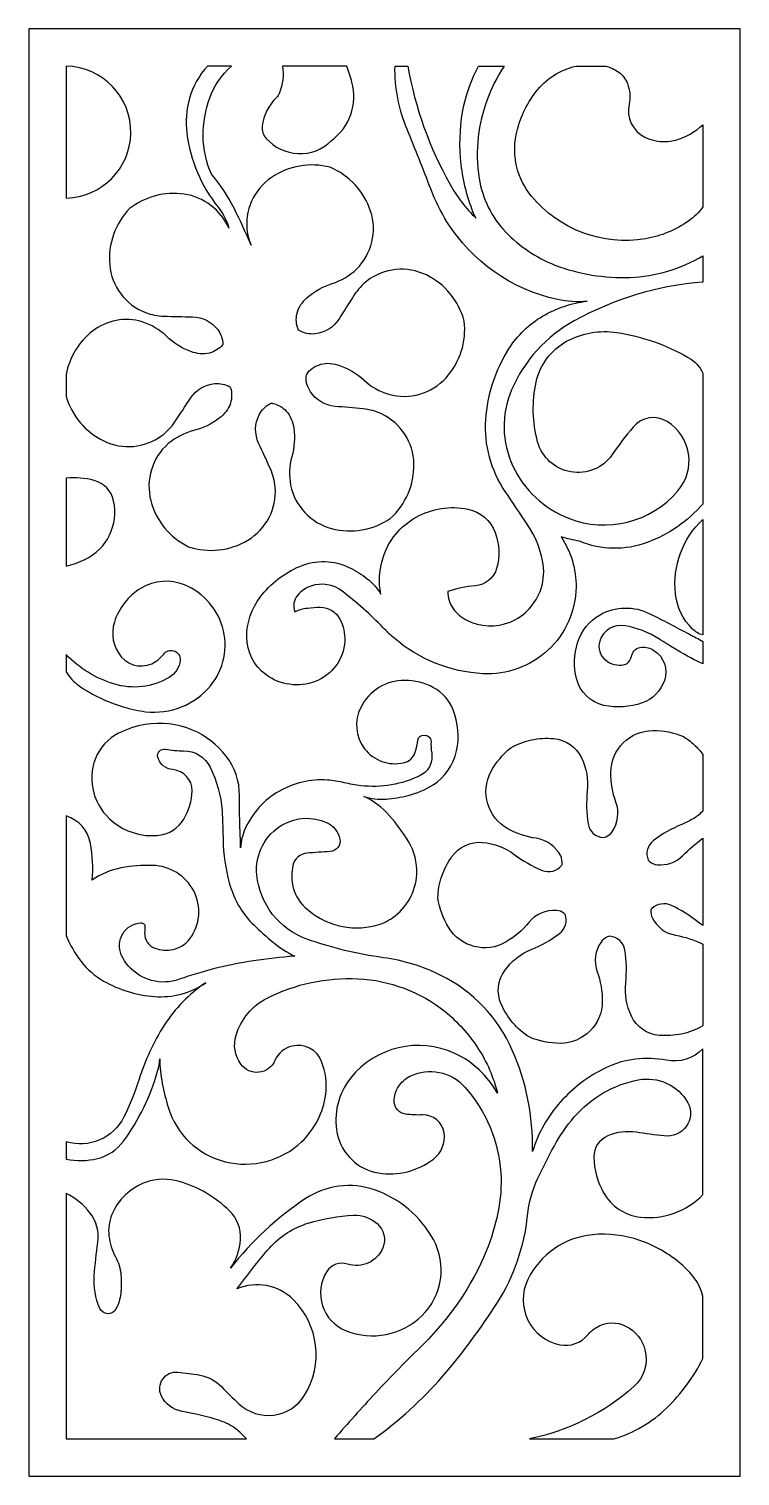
# Model space of a CAD drawing. Header units: centimetres. Extents: x 14.5 to 20.6, y -3.3 to 9.
import ezdxf

# ---------------------------------------------------------------- set-up
doc = ezdxf.new("R2010")
doc.units = ezdxf.units.CM
doc.header["$MEASUREMENT"] = 0
doc.layers.add('layer 1', color=7, linetype='Continuous')

msp = doc.modelspace()

# ---------------------------------------------------------------- linework, layer by layer
at = {"layer": 'layer 1', "color": 250}
for points, knots in [([(14.54931, 9.00077), (14.54931, 9.00077), (20.58309, 9.00077), (20.58309, 9.00077), (20.58309, 9.00077), (20.58309, 9.00077), (20.58309, -3.2822), (20.58309, -3.2822), (20.58309, -3.2822), (20.58309, -3.2822), (14.54931, -3.2822), (14.54931, -3.2822), (14.54931, -3.2822), (14.54931, -3.2822), (14.54931, 9.00077), (14.54931, 9.00077)], [0, 0, 0, 0, 0.2, 0.2, 0.2, 0.2, 0.4, 0.4, 0.4, 0.4, 0.6, 0.6, 0.6, 0.6, 1, 1, 1, 1]), ([(14.86493, 7.56491), (14.86493, 7.56491), (14.86493, 8.68518), (14.86493, 8.68518), (14.86493, 8.68518), (15.17408, 8.67913), (15.4198, 8.4229), (15.41375, 8.11372), (15.41375, 8.11372), (15.4075, 7.8135), (15.16515, 7.57149), (14.86493, 7.56488), (14.86493, 7.56488), (14.86493, 7.56488), (14.86493, 7.56491), (14.86493, 7.56491)], [0, 0, 0, 0, 0.2, 0.2, 0.2, 0.2, 0.4, 0.4, 0.4, 0.4, 0.6, 0.6, 0.6, 0.6, 1, 1, 1, 1]), ([(16.43373, 7.16593), (16.42641, 7.18393), (16.41994, 7.20223), (16.41435, 7.22084), (16.41435, 7.22084), (16.40877, 7.23945), (16.40448, 7.25841), (16.40152, 7.2776), (16.40152, 7.2776), (16.37694, 7.45796), (16.45632, 7.63691), (16.60641, 7.7399), (16.60641, 7.7399), (16.75198, 7.83977), (16.934, 7.87124), (17.10468, 7.82614), (17.10468, 7.82614), (17.26767, 7.75837), (17.39312, 7.62281), (17.44817, 7.45506), (17.44817, 7.45506), (17.50496, 7.28211), (17.4592, 7.09177), (17.33021, 6.96337), (17.33021, 6.96337), (17.27129, 6.90668), (17.20009, 6.86433), (17.12215, 6.83961), (17.12215, 6.83961), (17.04443, 6.81494), (16.97262, 6.7746), (16.91116, 6.72102), (16.91116, 6.72102), (16.89078, 6.70327), (16.87272, 6.68306), (16.85738, 6.66083), (16.85738, 6.66083), (16.84195, 6.63851), (16.8307, 6.61357), (16.82417, 6.58725), (16.82417, 6.58725), (16.81859, 6.56358), (16.8166, 6.53922), (16.81826, 6.51495), (16.81826, 6.51495), (16.81994, 6.49059), (16.82644, 6.46681), (16.83739, 6.44497), (16.83739, 6.44497), (16.85755, 6.43117), (16.88022, 6.42149), (16.90411, 6.41649), (16.90411, 6.41649), (16.92791, 6.41154), (16.95233, 6.41018), (16.97655, 6.41248), (16.97655, 6.41248), (17.0606, 6.42146), (17.13581, 6.4685), (17.18066, 6.54014), (17.18066, 6.54014), (17.22324, 6.60818), (17.26629, 6.67589), (17.30978, 6.74336), (17.30978, 6.74336), (17.33906, 6.78876), (17.37567, 6.82904), (17.41811, 6.86253), (17.41811, 6.86253), (17.56286, 6.9729), (17.75767, 6.99212), (17.9213, 6.91238), (17.9213, 6.91238), (18.07998, 6.83502), (18.19713, 6.69221), (18.24212, 6.5215), (18.24212, 6.5215), (18.26355, 6.34629), (18.2075, 6.1703), (18.08878, 6.03965), (18.08878, 6.03965), (17.96634, 5.90494), (17.77822, 5.85083), (17.60286, 5.89969), (17.60286, 5.89969), (17.52451, 5.92297), (17.45253, 5.96403), (17.39259, 6.01961), (17.39259, 6.01961), (17.33278, 6.07507), (17.26225, 6.11762), (17.18533, 6.14467), (17.18533, 6.14467), (17.15984, 6.15362), (17.13335, 6.15935), (17.10645, 6.16175), (17.10645, 6.16175), (17.07943, 6.16416), (17.0522, 6.16164), (17.0261, 6.15434), (17.0261, 6.15434), (17.00149, 6.14715), (16.97804, 6.13643), (16.9565, 6.12255), (16.9565, 6.12255), (16.93471, 6.10847), (16.91694, 6.08903), (16.90491, 6.06609), (16.90491, 6.06609), (16.89894, 6.04084), (16.8996, 6.01452), (16.90682, 5.98961), (16.90682, 5.98961), (16.91395, 5.965), (16.92459, 5.94152), (16.93845, 5.91996), (16.93845, 5.91996), (16.98495, 5.8494), (17.06121, 5.80408), (17.14546, 5.79706), (17.14546, 5.79706), (17.22542, 5.79037), (17.30536, 5.78315), (17.38521, 5.77538), (17.38521, 5.77538), (17.43901, 5.77015), (17.4916, 5.75608), (17.54079, 5.73368), (17.54079, 5.73368), (17.70525, 5.65563), (17.81159, 5.49125), (17.81568, 5.30926), (17.81568, 5.30926), (17.81961, 5.13278), (17.74634, 4.9632), (17.61522, 4.845), (17.61522, 4.845), (17.46929, 4.74566), (17.28719, 4.71483), (17.11665, 4.76051), (17.11665, 4.76051), (16.9408, 4.80759), (16.8065, 4.95004), (16.76962, 5.12833), (16.76962, 5.12833), (16.75441, 5.20865), (16.75792, 5.2914), (16.77988, 5.37015), (16.77988, 5.37015), (16.80178, 5.44873), (16.80728, 5.5309), (16.79605, 5.61169), (16.79605, 5.61169), (16.79235, 5.63843), (16.78532, 5.66462), (16.77509, 5.68964), (16.77509, 5.68964), (16.76486, 5.71474), (16.75015, 5.7378), (16.73168, 5.75766), (16.73168, 5.75766), (16.70122, 5.78973), (16.66198, 5.8121), (16.61885, 5.82202), (16.61885, 5.82202), (16.61451, 5.82302), (16.61011, 5.82382), (16.60569, 5.82443), (16.60569, 5.82443), (16.60159, 5.82263), (16.59761, 5.82064), (16.59369, 5.81848), (16.59369, 5.81848), (16.55492, 5.79714), (16.52335, 5.76487), (16.50283, 5.72567), (16.50283, 5.72567), (16.46451, 5.65032), (16.46285, 5.56162), (16.49843, 5.48495), (16.49843, 5.48495), (16.53219, 5.41215), (16.56546, 5.33913), (16.59825, 5.26588), (16.59825, 5.26588), (16.62034, 5.21653), (16.63411, 5.16388), (16.639, 5.11005), (16.639, 5.11005), (16.6525, 4.9285), (16.56228, 4.75478), (16.40617, 4.66116), (16.40617, 4.66116), (16.25473, 4.57042), (16.07114, 4.55018), (15.90356, 4.60567), (15.90356, 4.60567), (15.74501, 4.68331), (15.62811, 4.82631), (15.58346, 4.9971), (15.58346, 4.9971), (15.53737, 5.1732), (15.59471, 5.36039), (15.73135, 5.48064), (15.73135, 5.48064), (15.79362, 5.53361), (15.86731, 5.57152), (15.94658, 5.5914), (15.94658, 5.5914), (16.02568, 5.61125), (16.09984, 5.64711), (16.16448, 5.69685), (16.16448, 5.69685), (16.18588, 5.71331), (16.20516, 5.73238), (16.22183, 5.75362), (16.22183, 5.75362), (16.23861, 5.77496), (16.25136, 5.79916), (16.25949, 5.82504), (16.25949, 5.82504), (16.27226, 5.86737), (16.27229, 5.91255), (16.25957, 5.95491), (16.25957, 5.95491), (16.25957, 5.95491), (16.25799, 5.95994), (16.25799, 5.95994), (16.25799, 5.95994), (16.25799, 5.95994), (16.2534, 5.96259), (16.2534, 5.96259), (16.2534, 5.96259), (16.21475, 5.98413), (16.17065, 5.99384), (16.12652, 5.99044), (16.12652, 5.99044), (16.04233, 5.98305), (15.96624, 5.93746), (15.92006, 5.86665), (15.92006, 5.86665), (15.87621, 5.79943), (15.83192, 5.73252), (15.78715, 5.66589), (15.78715, 5.66589), (15.75701, 5.62104), (15.71966, 5.58145), (15.67661, 5.54876), (15.67661, 5.54876), (15.53338, 5.44372), (15.34365, 5.42658), (15.18384, 5.504), (15.18384, 5.504), (15.02873, 5.57915), (14.91279, 5.71676), (14.86493, 5.8823), (14.86493, 5.8823), (14.86493, 5.8823), (14.86493, 6.06772), (14.86493, 6.06772), (14.86493, 6.06772), (14.89203, 6.21315), (14.9713, 6.3438), (15.08776, 6.43507), (15.08776, 6.43507), (15.20712, 6.52863), (15.36464, 6.55836), (15.50994, 6.51489), (15.50994, 6.51489), (15.58785, 6.49015), (15.65905, 6.44776), (15.71792, 6.39105), (15.71792, 6.39105), (15.77667, 6.33448), (15.84638, 6.2906), (15.9228, 6.26212), (15.9228, 6.26212), (15.9481, 6.25269), (15.9745, 6.24647), (16.00135, 6.24357), (16.00135, 6.24357), (16.02831, 6.24066), (16.05557, 6.24265), (16.08184, 6.24948), (16.08184, 6.24948), (16.12453, 6.26107), (16.16285, 6.28499), (16.19205, 6.31825), (16.19205, 6.31825), (16.19205, 6.31825), (16.19504, 6.3217), (16.19504, 6.3217), (16.19504, 6.3217), (16.19504, 6.3217), (16.19484, 6.32627), (16.19484, 6.32627), (16.19484, 6.32627), (16.19246, 6.37045), (16.17717, 6.41295), (16.1508, 6.44845), (16.1508, 6.44845), (16.09967, 6.51578), (16.02051, 6.55587), (15.93602, 6.5572), (15.93602, 6.5572), (15.85578, 6.55849), (15.77554, 6.56032), (15.69533, 6.56267), (15.69533, 6.56267), (15.6413, 6.56427), (15.58788, 6.57481), (15.53728, 6.59383), (15.53728, 6.59383), (15.36799, 6.66066), (15.25081, 6.81751), (15.23449, 6.99881), (15.23449, 6.99881), (15.21871, 7.17464), (15.28039, 7.34874), (15.40327, 7.47546), (15.40327, 7.47546), (15.53399, 7.57799), (15.70113, 7.62253), (15.86554, 7.59872), (15.86554, 7.59872), (16.03395, 7.57434), (16.17784, 7.4644), (16.2458, 7.3084), (16.2458, 7.3084), (16.22816, 7.37429), (16.19703, 7.43573), (16.15431, 7.4889), (16.15431, 7.4889), (16.00976, 7.6689), (15.91815, 7.88572), (15.88979, 8.11486), (15.88979, 8.11486), (15.87748, 8.21439), (15.88506, 8.31545), (15.91207, 8.41206), (15.91207, 8.41206), (15.94055, 8.51389), (15.99286, 8.60751), (16.06461, 8.68518), (16.06461, 8.68518), (16.06461, 8.68518), (16.26798, 8.68518), (16.26798, 8.68518), (16.26798, 8.68518), (16.18447, 8.61205), (16.12088, 8.51901), (16.08308, 8.41466), (16.08308, 8.41466), (16.04562, 8.31114), (16.02679, 8.20184), (16.02748, 8.09174), (16.02748, 8.09174), (16.0282, 7.98004), (16.05239, 7.86977), (16.09851, 7.76805), (16.09851, 7.76805), (16.17341, 7.67998), (16.23751, 7.58324), (16.2894, 7.47994), (16.2894, 7.47994), (16.34114, 7.37697), (16.38927, 7.27224), (16.43373, 7.16593)], [0, 0, 0, 0, 0.01075269, 0.01075269, 0.01075269, 0.01075269, 0.02150538, 0.02150538, 0.02150538, 0.02150538, 0.03225806, 0.03225806, 0.03225806, 0.03225806, 0.04301075, 0.04301075, 0.04301075, 0.04301075, 0.05376344, 0.05376344, 0.05376344, 0.05376344, 0.06451613, 0.06451613, 0.06451613, 0.06451613, 0.07526882, 0.07526882, 0.07526882, 0.07526882, 0.08602151, 0.08602151, 0.08602151, 0.08602151, 0.09677419, 0.09677419, 0.09677419, 0.09677419, 0.10752688, 0.10752688, 0.10752688, 0.10752688, 0.11827957, 0.11827957, 0.11827957, 0.11827957, 0.12903226, 0.12903226, 0.12903226, 0.12903226, 0.13978495, 0.13978495, 0.13978495, 0.13978495, 0.15053763, 0.15053763, 0.15053763, 0.15053763, 0.16129032, 0.16129032, 0.16129032, 0.16129032, 0.17204301, 0.17204301, 0.17204301, 0.17204301, 0.1827957, 0.1827957, 0.1827957, 0.1827957, 0.19354839, 0.19354839, 0.19354839, 0.19354839, 0.20430108, 0.20430108, 0.20430108, 0.20430108, 0.21505376, 0.21505376, 0.21505376, 0.21505376, 0.22580645, 0.22580645, 0.22580645, 0.22580645, 0.23655914, 0.23655914, 0.23655914, 0.23655914, 0.24731183, 0.24731183, 0.24731183, 0.24731183, 0.25806452, 0.25806452, 0.25806452, 0.25806452, 0.2688172, 0.2688172, 0.2688172, 0.2688172, 0.27956989, 0.27956989, 0.27956989, 0.27956989, 0.29032258, 0.29032258, 0.29032258, 0.29032258, 0.30107527, 0.30107527, 0.30107527, 0.30107527, 0.31182796, 0.31182796, 0.31182796, 0.31182796, 0.32258065, 0.32258065, 0.32258065, 0.32258065, 0.33333333, 0.33333333, 0.33333333, 0.33333333, 0.34408602, 0.34408602, 0.34408602, 0.34408602, 0.35483871, 0.35483871, 0.35483871, 0.35483871, 0.3655914, 0.3655914, 0.3655914, 0.3655914, 0.37634409, 0.37634409, 0.37634409, 0.37634409, 0.38709677, 0.38709677, 0.38709677, 0.38709677, 0.39784946, 0.39784946, 0.39784946, 0.39784946, 0.40860215, 0.40860215, 0.40860215, 0.40860215, 0.41935484, 0.41935484, 0.41935484, 0.41935484, 0.43010753, 0.43010753, 0.43010753, 0.43010753, 0.44086022, 0.44086022, 0.44086022, 0.44086022, 0.4516129, 0.4516129, 0.4516129, 0.4516129, 0.46236559, 0.46236559, 0.46236559, 0.46236559, 0.47311828, 0.47311828, 0.47311828, 0.47311828, 0.48387097, 0.48387097, 0.48387097, 0.48387097, 0.49462366, 0.49462366, 0.49462366, 0.49462366, 0.50537634, 0.50537634, 0.50537634, 0.50537634, 0.51612903, 0.51612903, 0.51612903, 0.51612903, 0.52688172, 0.52688172, 0.52688172, 0.52688172, 0.53763441, 0.53763441, 0.53763441, 0.53763441, 0.5483871, 0.5483871, 0.5483871, 0.5483871, 0.55913978, 0.55913978, 0.55913978, 0.55913978, 0.56989247, 0.56989247, 0.56989247, 0.56989247, 0.58064516, 0.58064516, 0.58064516, 0.58064516, 0.59139785, 0.59139785, 0.59139785, 0.59139785, 0.60215054, 0.60215054, 0.60215054, 0.60215054, 0.61290323, 0.61290323, 0.61290323, 0.61290323, 0.62365591, 0.62365591, 0.62365591, 0.62365591, 0.6344086, 0.6344086, 0.6344086, 0.6344086, 0.64516129, 0.64516129, 0.64516129, 0.64516129, 0.65591398, 0.65591398, 0.65591398, 0.65591398, 0.66666667, 0.66666667, 0.66666667, 0.66666667, 0.67741935, 0.67741935, 0.67741935, 0.67741935, 0.68817204, 0.68817204, 0.68817204, 0.68817204, 0.69892473, 0.69892473, 0.69892473, 0.69892473, 0.70967742, 0.70967742, 0.70967742, 0.70967742, 0.72043011, 0.72043011, 0.72043011, 0.72043011, 0.7311828, 0.7311828, 0.7311828, 0.7311828, 0.74193548, 0.74193548, 0.74193548, 0.74193548, 0.75268817, 0.75268817, 0.75268817, 0.75268817, 0.76344086, 0.76344086, 0.76344086, 0.76344086, 0.77419355, 0.77419355, 0.77419355, 0.77419355, 0.78494624, 0.78494624, 0.78494624, 0.78494624, 0.79569892, 0.79569892, 0.79569892, 0.79569892, 0.80645161, 0.80645161, 0.80645161, 0.80645161, 0.8172043, 0.8172043, 0.8172043, 0.8172043, 0.82795699, 0.82795699, 0.82795699, 0.82795699, 0.83870968, 0.83870968, 0.83870968, 0.83870968, 0.84946237, 0.84946237, 0.84946237, 0.84946237, 0.86021505, 0.86021505, 0.86021505, 0.86021505, 0.87096774, 0.87096774, 0.87096774, 0.87096774, 0.88172043, 0.88172043, 0.88172043, 0.88172043, 0.89247312, 0.89247312, 0.89247312, 0.89247312, 0.90322581, 0.90322581, 0.90322581, 0.90322581, 0.91397849, 0.91397849, 0.91397849, 0.91397849, 0.92473118, 0.92473118, 0.92473118, 0.92473118, 0.93548387, 0.93548387, 0.93548387, 0.93548387, 0.94623656, 0.94623656, 0.94623656, 0.94623656, 0.95698925, 0.95698925, 0.95698925, 0.95698925, 0.96774194, 0.96774194, 0.96774194, 0.96774194, 0.97849462, 0.97849462, 0.97849462, 0.97849462, 1, 1, 1, 1]), ([(20.26747, 7.07546), (20.0799, 6.96337), (19.86702, 6.90024), (19.64868, 6.89192), (19.64868, 6.89192), (19.43154, 6.88365), (19.21488, 6.91921), (19.01177, 6.99641), (19.01177, 6.99641), (18.85364, 7.05945), (18.71092, 7.15589), (18.59341, 7.27904), (18.59341, 7.27904), (18.47457, 7.4036), (18.39649, 7.56153), (18.36967, 7.73161), (18.36967, 7.73161), (18.3512, 7.84859), (18.34863, 7.96757), (18.36198, 8.08524), (18.36198, 8.08524), (18.38673, 8.29972), (18.46202, 8.50535), (18.58149, 8.68518), (18.58149, 8.68518), (18.58149, 8.68518), (18.36444, 8.68518), (18.36444, 8.68518), (18.36444, 8.68518), (18.30718, 8.57975), (18.26496, 8.46686), (18.23897, 8.34974), (18.23897, 8.34974), (18.20908, 8.20447), (18.19987, 8.05574), (18.21171, 7.9079), (18.21171, 7.9079), (18.22382, 7.75677), (18.25683, 7.6081), (18.30989, 7.46606), (18.30989, 7.46606), (18.31456, 7.45389), (18.31951, 7.44184), (18.32474, 7.4299), (18.32474, 7.4299), (18.32999, 7.41795), (18.33596, 7.40634), (18.34263, 7.39514), (18.34263, 7.39514), (18.25622, 7.47886), (18.18234, 7.57464), (18.12334, 7.67949), (18.12334, 7.67949), (17.94754, 7.9919), (17.82613, 8.33204), (17.76439, 8.68518), (17.76439, 8.68518), (17.76439, 8.68518), (17.65531, 8.68518), (17.65531, 8.68518), (17.65531, 8.68518), (17.65178, 8.50156), (17.68642, 8.31927), (17.75712, 8.14978), (17.75712, 8.14978), (17.82705, 7.98208), (17.89418, 7.81325), (17.95849, 7.64332), (17.95849, 7.64332), (17.99546, 7.54564), (18.04163, 7.45168), (18.09643, 7.36273), (18.09643, 7.36273), (18.30804, 7.0263), (18.64553, 6.78898), (19.03378, 6.70393), (19.03378, 6.70393), (19.11662, 6.68579), (19.20183, 6.68106), (19.28619, 6.69), (19.28619, 6.69), (19.15264, 6.67448), (19.02385, 6.63124), (18.90803, 6.56297), (18.90803, 6.56297), (18.79185, 6.49449), (18.69364, 6.39937), (18.62147, 6.28543), (18.62147, 6.28543), (18.50706, 6.10477), (18.43967, 5.89842), (18.42552, 5.68505), (18.42552, 5.68505), (18.41122, 5.46911), (18.46909, 5.25466), (18.5902, 5.07532), (18.5902, 5.07532), (18.65479, 4.97963), (18.71918, 4.88379), (18.78336, 4.78785), (18.78336, 4.78785), (18.84449, 4.69647), (18.8869, 4.59386), (18.90814, 4.486), (18.90814, 4.486), (18.9236, 4.40748), (18.91887, 4.32627), (18.89437, 4.2501), (18.89437, 4.2501), (18.85295, 4.12117), (18.75651, 4.01715), (18.63117, 3.96597), (18.63117, 3.96597), (18.5119, 3.91883), (18.37804, 3.92494), (18.26352, 3.9827), (18.26352, 3.9827), (18.21801, 4.00565), (18.1788, 4.03944), (18.14933, 4.08102), (18.14933, 4.08102), (18.11958, 4.12302), (18.10384, 4.17337), (18.10431, 4.22482), (18.10431, 4.22482), (18.17819, 4.25253), (18.25581, 4.26906), (18.33458, 4.27388), (18.33458, 4.27388), (18.42093, 4.27918), (18.49442, 4.33849), (18.5177, 4.42183), (18.5177, 4.42183), (18.54582, 4.52225), (18.54145, 4.62895), (18.50518, 4.72675), (18.50518, 4.72675), (18.46738, 4.82858), (18.3797, 4.90359), (18.27323, 4.92505), (18.27323, 4.92505), (18.1235, 4.95524), (17.96803, 4.9311), (17.83454, 4.85686), (17.83454, 4.85686), (17.70044, 4.78229), (17.59996, 4.65939), (17.55359, 4.51313), (17.55359, 4.51313), (17.52199, 4.41326), (17.51527, 4.30722), (17.53399, 4.20417), (17.53399, 4.20417), (17.50451, 4.25469), (17.46558, 4.29898), (17.41924, 4.33468), (17.41924, 4.33468), (17.37326, 4.3701), (17.32394, 4.40098), (17.27198, 4.42689), (17.27198, 4.42689), (17.13899, 4.49316), (16.98374, 4.49778), (16.84709, 4.43944), (16.84709, 4.43944), (16.71457, 4.38287), (16.59905, 4.29293), (16.51171, 4.17829), (16.51171, 4.17829), (16.43744, 4.0808), (16.39738, 3.96163), (16.39773, 3.83906), (16.39773, 3.83906), (16.39809, 3.71298), (16.45815, 3.59461), (16.55973, 3.51993), (16.55973, 3.51993), (16.68073, 3.43098), (16.83838, 3.40933), (16.97882, 3.46247), (16.97882, 3.46247), (17.12243, 3.51681), (17.22033, 3.65063), (17.22849, 3.80394), (17.22849, 3.80394), (17.232, 3.86917), (17.21773, 3.93412), (17.18721, 3.99188), (17.18721, 3.99188), (17.15494, 4.0529), (17.09187, 4.09131), (17.02286, 4.09189), (17.02286, 4.09189), (16.98565, 4.09219), (16.94846, 4.09009), (16.91149, 4.08561), (16.91149, 4.08561), (16.87433, 4.0811), (16.83819, 4.0704), (16.80454, 4.05398), (16.80454, 4.05398), (16.78792, 4.10084), (16.79674, 4.15302), (16.82779, 4.19189), (16.82779, 4.19189), (16.85749, 4.22903), (16.89722, 4.25693), (16.94226, 4.27224), (16.94226, 4.27224), (17.03212, 4.3028), (17.13139, 4.28648), (17.20681, 4.22883), (17.20681, 4.22883), (17.33068, 4.13416), (17.44723, 4.03023), (17.55542, 3.91794), (17.55542, 3.91794), (17.58354, 3.88875), (17.6129, 3.86074), (17.64337, 3.83403), (17.64337, 3.83403), (17.8553, 3.65066), (18.12198, 3.54296), (18.4018, 3.52778), (18.4018, 3.52778), (18.6051, 3.51689), (18.80407, 3.58911), (18.95304, 3.72785), (18.95304, 3.72785), (19.10202, 3.8666), (19.18815, 4.05896), (19.19168, 4.26248), (19.19168, 4.26248), (19.19285, 4.41472), (19.1488, 4.56378), (19.06511, 4.69094), (19.06511, 4.69094), (19.09057, 4.68264), (19.11642, 4.67551), (19.14255, 4.66959), (19.14255, 4.66959), (19.16865, 4.66365), (19.19478, 4.65779), (19.22091, 4.65201), (19.22091, 4.65201), (19.4042, 4.57611), (19.60925, 4.5723), (19.79522, 4.64136), (19.79522, 4.64136), (19.97757, 4.70911), (20.1399, 4.82147), (20.26747, 4.96835), (20.26747, 4.96835), (20.26747, 4.96835), (20.26747, 6.07999), (20.26747, 6.07999), (20.26747, 6.07999), (20.24046, 6.13596), (20.19716, 6.18238), (20.14321, 6.21321), (20.14321, 6.21321), (19.95586, 6.32029), (19.75045, 6.39191), (19.53711, 6.42445), (19.53711, 6.42445), (19.3909, 6.44676), (19.24151, 6.42041), (19.11178, 6.34938), (19.11178, 6.34938), (18.97948, 6.27694), (18.88514, 6.15086), (18.85309, 6.00349), (18.85309, 6.00349), (18.81665, 5.83599), (18.82096, 5.66227), (18.86573, 5.49681), (18.86573, 5.49681), (18.90208, 5.3639), (19.01221, 5.26414), (19.14805, 5.24105), (19.14805, 5.24105), (19.2839, 5.21797), (19.41963, 5.27407), (19.49785, 5.38751), (19.49785, 5.38751), (19.55367, 5.468), (19.61301, 5.546), (19.67563, 5.62126), (19.67563, 5.62126), (19.74697, 5.70708), (19.87087, 5.72696), (19.96559, 5.66799), (19.96559, 5.66799), (20.06262, 5.60763), (20.1285, 5.50795), (20.14598, 5.39501), (20.14598, 5.39501), (20.16348, 5.28208), (20.13038, 5.16665), (20.05615, 5.07975), (20.05615, 5.07975), (19.82782, 4.81279), (19.45502, 4.71981), (19.12784, 4.84771), (19.12784, 4.84771), (18.91972, 4.92911), (18.75068, 5.08738), (18.65562, 5.28961), (18.65562, 5.28961), (18.55973, 5.4936), (18.55566, 5.72901), (18.64431, 5.93624), (18.64431, 5.93624), (18.75115, 6.186), (18.93861, 6.39293), (19.17656, 6.52396), (19.17656, 6.52396), (19.51283, 6.70913), (19.88477, 6.82081), (20.26747, 6.85152), (20.26747, 6.85152), (20.26747, 6.85152), (20.26747, 7.07546), (20.26747, 7.07546)], [0, 0, 0, 0, 0.01219512, 0.01219512, 0.01219512, 0.01219512, 0.02439024, 0.02439024, 0.02439024, 0.02439024, 0.03658537, 0.03658537, 0.03658537, 0.03658537, 0.04878049, 0.04878049, 0.04878049, 0.04878049, 0.06097561, 0.06097561, 0.06097561, 0.06097561, 0.07317073, 0.07317073, 0.07317073, 0.07317073, 0.08536585, 0.08536585, 0.08536585, 0.08536585, 0.09756098, 0.09756098, 0.09756098, 0.09756098, 0.1097561, 0.1097561, 0.1097561, 0.1097561, 0.12195122, 0.12195122, 0.12195122, 0.12195122, 0.13414634, 0.13414634, 0.13414634, 0.13414634, 0.14634146, 0.14634146, 0.14634146, 0.14634146, 0.15853659, 0.15853659, 0.15853659, 0.15853659, 0.17073171, 0.17073171, 0.17073171, 0.17073171, 0.18292683, 0.18292683, 0.18292683, 0.18292683, 0.19512195, 0.19512195, 0.19512195, 0.19512195, 0.20731707, 0.20731707, 0.20731707, 0.20731707, 0.2195122, 0.2195122, 0.2195122, 0.2195122, 0.23170732, 0.23170732, 0.23170732, 0.23170732, 0.24390244, 0.24390244, 0.24390244, 0.24390244, 0.25609756, 0.25609756, 0.25609756, 0.25609756, 0.26829268, 0.26829268, 0.26829268, 0.26829268, 0.2804878, 0.2804878, 0.2804878, 0.2804878, 0.29268293, 0.29268293, 0.29268293, 0.29268293, 0.30487805, 0.30487805, 0.30487805, 0.30487805, 0.31707317, 0.31707317, 0.31707317, 0.31707317, 0.32926829, 0.32926829, 0.32926829, 0.32926829, 0.34146341, 0.34146341, 0.34146341, 0.34146341, 0.35365854, 0.35365854, 0.35365854, 0.35365854, 0.36585366, 0.36585366, 0.36585366, 0.36585366, 0.37804878, 0.37804878, 0.37804878, 0.37804878, 0.3902439, 0.3902439, 0.3902439, 0.3902439, 0.40243902, 0.40243902, 0.40243902, 0.40243902, 0.41463415, 0.41463415, 0.41463415, 0.41463415, 0.42682927, 0.42682927, 0.42682927, 0.42682927, 0.43902439, 0.43902439, 0.43902439, 0.43902439, 0.45121951, 0.45121951, 0.45121951, 0.45121951, 0.46341463, 0.46341463, 0.46341463, 0.46341463, 0.47560976, 0.47560976, 0.47560976, 0.47560976, 0.48780488, 0.48780488, 0.48780488, 0.48780488, 0.5, 0.5, 0.5, 0.5, 0.51219512, 0.51219512, 0.51219512, 0.51219512, 0.52439024, 0.52439024, 0.52439024, 0.52439024, 0.53658537, 0.53658537, 0.53658537, 0.53658537, 0.54878049, 0.54878049, 0.54878049, 0.54878049, 0.56097561, 0.56097561, 0.56097561, 0.56097561, 0.57317073, 0.57317073, 0.57317073, 0.57317073, 0.58536585, 0.58536585, 0.58536585, 0.58536585, 0.59756098, 0.59756098, 0.59756098, 0.59756098, 0.6097561, 0.6097561, 0.6097561, 0.6097561, 0.62195122, 0.62195122, 0.62195122, 0.62195122, 0.63414634, 0.63414634, 0.63414634, 0.63414634, 0.64634146, 0.64634146, 0.64634146, 0.64634146, 0.65853659, 0.65853659, 0.65853659, 0.65853659, 0.67073171, 0.67073171, 0.67073171, 0.67073171, 0.68292683, 0.68292683, 0.68292683, 0.68292683, 0.69512195, 0.69512195, 0.69512195, 0.69512195, 0.70731707, 0.70731707, 0.70731707, 0.70731707, 0.7195122, 0.7195122, 0.7195122, 0.7195122, 0.73170732, 0.73170732, 0.73170732, 0.73170732, 0.74390244, 0.74390244, 0.74390244, 0.74390244, 0.75609756, 0.75609756, 0.75609756, 0.75609756, 0.76829268, 0.76829268, 0.76829268, 0.76829268, 0.7804878, 0.7804878, 0.7804878, 0.7804878, 0.79268293, 0.79268293, 0.79268293, 0.79268293, 0.80487805, 0.80487805, 0.80487805, 0.80487805, 0.81707317, 0.81707317, 0.81707317, 0.81707317, 0.82926829, 0.82926829, 0.82926829, 0.82926829, 0.84146341, 0.84146341, 0.84146341, 0.84146341, 0.85365854, 0.85365854, 0.85365854, 0.85365854, 0.86585366, 0.86585366, 0.86585366, 0.86585366, 0.87804878, 0.87804878, 0.87804878, 0.87804878, 0.8902439, 0.8902439, 0.8902439, 0.8902439, 0.90243902, 0.90243902, 0.90243902, 0.90243902, 0.91463415, 0.91463415, 0.91463415, 0.91463415, 0.92682927, 0.92682927, 0.92682927, 0.92682927, 0.93902439, 0.93902439, 0.93902439, 0.93902439, 0.95121951, 0.95121951, 0.95121951, 0.95121951, 0.96341463, 0.96341463, 0.96341463, 0.96341463, 0.97560976, 0.97560976, 0.97560976, 0.97560976, 1, 1, 1, 1]), ([(16.70102, 8.68518), (16.70102, 8.68518), (17.24699, 8.68518), (17.24699, 8.68518), (17.24699, 8.68518), (17.26327, 8.64069), (17.27768, 8.59557), (17.29015, 8.54986), (17.29015, 8.54986), (17.34102, 8.36342), (17.27024, 8.16485), (17.11308, 8.05239), (17.11308, 8.05239), (17.03984, 7.97744), (16.93795, 7.93737), (16.8333, 7.94229), (16.8333, 7.94229), (16.72909, 7.94719), (16.63126, 7.99411), (16.56217, 8.07225), (16.56217, 8.07225), (16.53731, 8.10034), (16.52545, 8.13764), (16.52948, 8.17494), (16.52948, 8.17494), (16.53949, 8.26762), (16.58205, 8.35377), (16.64951, 8.41809), (16.64951, 8.41809), (16.66101, 8.42937), (16.66992, 8.44303), (16.67564, 8.4581), (16.67564, 8.4581), (16.70315, 8.53043), (16.71189, 8.60854), (16.70102, 8.68518)], [0, 0, 0, 0, 0.1, 0.1, 0.1, 0.1, 0.2, 0.2, 0.2, 0.2, 0.3, 0.3, 0.3, 0.3, 0.4, 0.4, 0.4, 0.4, 0.5, 0.5, 0.5, 0.5, 0.6, 0.6, 0.6, 0.6, 0.7, 0.7, 0.7, 0.7, 0.8, 0.8, 0.8, 0.8, 1, 1, 1, 1]), ([(20.26747, 8.18824), (20.20285, 8.12663), (20.12402, 8.08192), (20.03798, 8.05806), (20.03798, 8.05806), (19.95041, 8.03379), (19.8569, 8.04252), (19.77531, 8.08253), (19.77531, 8.08253), (19.67171, 8.1333), (19.61621, 8.24846), (19.64085, 8.36116), (19.64085, 8.36116), (19.65371, 8.41988), (19.64909, 8.48104), (19.62755, 8.53715), (19.62755, 8.53715), (19.61273, 8.57583), (19.58693, 8.60931), (19.55331, 8.6335), (19.55331, 8.6335), (19.52013, 8.65739), (19.48281, 8.67489), (19.44321, 8.68518), (19.44321, 8.68518), (19.44321, 8.68518), (19.19069, 8.68518), (19.19069, 8.68518), (19.19069, 8.68518), (19.05595, 8.65374), (18.93623, 8.57696), (18.85151, 8.46758), (18.85151, 8.46758), (18.76818, 8.35997), (18.71069, 8.23472), (18.68346, 8.10133), (18.68346, 8.10133), (18.64594, 7.9176), (18.69328, 7.72685), (18.81244, 7.58205), (18.81244, 7.58205), (19.04722, 7.29682), (19.41609, 7.15865), (19.7804, 7.21987), (19.7804, 7.21987), (19.91334, 7.24218), (20.03936, 7.29444), (20.14908, 7.37274), (20.14908, 7.37274), (20.17147, 7.38928), (20.19282, 7.40719), (20.213, 7.42641), (20.213, 7.42641), (20.23318, 7.44563), (20.25143, 7.46681), (20.26747, 7.48965), (20.26747, 7.48965), (20.26747, 7.48965), (20.26747, 8.18824), (20.26747, 8.18824)], [0, 0, 0, 0, 0.0625, 0.0625, 0.0625, 0.0625, 0.125, 0.125, 0.125, 0.125, 0.1875, 0.1875, 0.1875, 0.1875, 0.25, 0.25, 0.25, 0.25, 0.3125, 0.3125, 0.3125, 0.3125, 0.375, 0.375, 0.375, 0.375, 0.4375, 0.4375, 0.4375, 0.4375, 0.5, 0.5, 0.5, 0.5, 0.5625, 0.5625, 0.5625, 0.5625, 0.625, 0.625, 0.625, 0.625, 0.6875, 0.6875, 0.6875, 0.6875, 0.75, 0.75, 0.75, 0.75, 0.8125, 0.8125, 0.8125, 0.8125, 0.875, 0.875, 0.875, 0.875, 1, 1, 1, 1]), ([(14.86493, 4.44024), (14.86493, 4.44024), (14.86493, 5.18852), (14.86493, 5.18852), (14.86493, 5.18852), (14.94481, 5.19571), (15.02535, 5.18888), (15.10291, 5.16836), (15.10291, 5.16836), (15.18591, 5.14641), (15.2497, 5.07972), (15.26803, 4.9958), (15.26803, 4.9958), (15.31235, 4.79297), (15.21069, 4.5862), (15.02317, 4.49709), (15.02317, 4.49709), (14.97243, 4.47301), (14.9194, 4.45396), (14.86493, 4.44024)], [0, 0, 0, 0, 0.16666667, 0.16666667, 0.16666667, 0.16666667, 0.33333333, 0.33333333, 0.33333333, 0.33333333, 0.5, 0.5, 0.5, 0.5, 0.66666667, 0.66666667, 0.66666667, 0.66666667, 1, 1, 1, 1]), ([(20.26747, 4.83831), (20.09582, 4.67565), (20.00992, 4.4424), (20.0353, 4.2073), (20.0353, 4.2073), (20.04752, 4.09388), (20.09812, 3.98809), (20.1788, 3.90746), (20.1788, 3.90746), (20.19168, 3.89607), (20.20545, 3.88576), (20.22002, 3.87664), (20.22002, 3.87664), (20.23468, 3.86748), (20.25069, 3.86074), (20.26747, 3.85667), (20.26747, 3.85667), (20.26747, 3.85667), (20.26747, 4.83831), (20.26747, 4.83831)], [0, 0, 0, 0, 0.16666667, 0.16666667, 0.16666667, 0.16666667, 0.33333333, 0.33333333, 0.33333333, 0.33333333, 0.5, 0.5, 0.5, 0.5, 0.66666667, 0.66666667, 0.66666667, 0.66666667, 1, 1, 1, 1]), ([(14.86493, 3.54313), (14.86493, 3.54313), (14.86493, 3.69031), (14.86493, 3.69031), (14.86493, 3.69031), (14.97636, 3.57481), (15.11502, 3.48924), (15.26825, 3.44149), (15.26825, 3.44149), (15.42591, 3.39236), (15.59687, 3.41226), (15.73896, 3.49643), (15.73896, 3.49643), (15.79158, 3.52762), (15.82619, 3.58192), (15.83222, 3.64278), (15.83222, 3.64278), (15.8359, 3.67991), (15.81206, 3.71417), (15.77593, 3.72357), (15.77593, 3.72357), (15.74479, 3.73139), (15.71203, 3.72008), (15.6924, 3.69467), (15.6924, 3.69467), (15.67426, 3.67126), (15.6528, 3.6506), (15.62872, 3.63335), (15.62872, 3.63335), (15.53468, 3.56735), (15.40567, 3.58449), (15.33188, 3.67253), (15.33188, 3.67253), (15.26358, 3.75407), (15.24179, 3.86497), (15.27403, 3.96633), (15.27403, 3.96633), (15.31244, 4.08699), (15.39359, 4.18957), (15.50214, 4.25477), (15.50214, 4.25477), (15.6131, 4.32143), (15.74919, 4.33161), (15.86886, 4.28223), (15.86886, 4.28223), (16.03528, 4.2136), (16.15835, 4.06869), (16.19929, 3.89339), (16.19929, 3.89339), (16.24041, 3.71751), (16.19114, 3.53254), (16.06813, 3.40026), (16.06813, 3.40026), (15.92335, 3.2446), (15.70899, 3.17351), (15.49985, 3.21161), (15.49985, 3.21161), (15.36246, 3.23666), (15.22946, 3.28187), (15.10526, 3.34574), (15.10526, 3.34574), (15.05867, 3.36968), (15.01393, 3.39714), (14.97149, 3.42786), (14.97149, 3.42786), (14.92869, 3.45882), (14.89244, 3.498), (14.86493, 3.54313), (14.86493, 3.54313), (14.86493, 3.54313), (14.86493, 3.54313), (14.86493, 3.54313)], [0, 0, 0, 0, 0.05263158, 0.05263158, 0.05263158, 0.05263158, 0.10526316, 0.10526316, 0.10526316, 0.10526316, 0.15789474, 0.15789474, 0.15789474, 0.15789474, 0.21052632, 0.21052632, 0.21052632, 0.21052632, 0.26315789, 0.26315789, 0.26315789, 0.26315789, 0.31578947, 0.31578947, 0.31578947, 0.31578947, 0.36842105, 0.36842105, 0.36842105, 0.36842105, 0.42105263, 0.42105263, 0.42105263, 0.42105263, 0.47368421, 0.47368421, 0.47368421, 0.47368421, 0.52631579, 0.52631579, 0.52631579, 0.52631579, 0.57894737, 0.57894737, 0.57894737, 0.57894737, 0.63157895, 0.63157895, 0.63157895, 0.63157895, 0.68421053, 0.68421053, 0.68421053, 0.68421053, 0.73684211, 0.73684211, 0.73684211, 0.73684211, 0.78947368, 0.78947368, 0.78947368, 0.78947368, 0.84210526, 0.84210526, 0.84210526, 0.84210526, 0.89473684, 0.89473684, 0.89473684, 0.89473684, 1, 1, 1, 1]), ([(20.26747, 3.61134), (20.26747, 3.61134), (20.26747, 3.8027), (20.26747, 3.8027), (20.26747, 3.8027), (20.24867, 3.81312), (20.22973, 3.82327), (20.21065, 3.83317), (20.21065, 3.83317), (20.19154, 3.84307), (20.17247, 3.85302), (20.15342, 3.863), (20.15342, 3.863), (20.04251, 3.92226), (19.93095, 3.98027), (19.81875, 4.037), (19.81875, 4.037), (19.68467, 4.10474), (19.52586, 4.10145), (19.39477, 4.02807), (19.39477, 4.02807), (19.30278, 3.97659), (19.23443, 3.89146), (19.20407, 3.79051), (19.20407, 3.79051), (19.17432, 3.69155), (19.17133, 3.58651), (19.19545, 3.486), (19.19545, 3.486), (19.22285, 3.37198), (19.31315, 3.28383), (19.42784, 3.25939), (19.42784, 3.25939), (19.53567, 3.23636), (19.64768, 3.24332), (19.75184, 3.27955), (19.75184, 3.27955), (19.84134, 3.31068), (19.91137, 3.38138), (19.94154, 3.47124), (19.94154, 3.47124), (19.9735, 3.56646), (19.93714, 3.67117), (19.85295, 3.72597), (19.85295, 3.72597), (19.82198, 3.7461), (19.78543, 3.75583), (19.74854, 3.75371), (19.74854, 3.75371), (19.70887, 3.75141), (19.67508, 3.72409), (19.6646, 3.68577), (19.6646, 3.68577), (19.6599, 3.6686), (19.65318, 3.65204), (19.64464, 3.63644), (19.64464, 3.63644), (19.63568, 3.62016), (19.61997, 3.60863), (19.60175, 3.60498), (19.60175, 3.60498), (19.54477, 3.59356), (19.48563, 3.60824), (19.44059, 3.64496), (19.44059, 3.64496), (19.39372, 3.68317), (19.37464, 3.74599), (19.39228, 3.80383), (19.39228, 3.80383), (19.42035, 3.89599), (19.51317, 3.95248), (19.60795, 3.93528), (19.60795, 3.93528), (19.70931, 3.91684), (19.80636, 3.87957), (19.89401, 3.82546), (19.89401, 3.82546), (19.91817, 3.81044), (19.9422, 3.79524), (19.96612, 3.77983), (19.96612, 3.77983), (20.04036, 3.732), (20.11661, 3.68735), (20.19464, 3.64593), (20.19464, 3.64593), (20.21853, 3.63362), (20.24283, 3.62209), (20.26747, 3.61134)], [0, 0, 0, 0, 0.04347826, 0.04347826, 0.04347826, 0.04347826, 0.08695652, 0.08695652, 0.08695652, 0.08695652, 0.13043478, 0.13043478, 0.13043478, 0.13043478, 0.17391304, 0.17391304, 0.17391304, 0.17391304, 0.2173913, 0.2173913, 0.2173913, 0.2173913, 0.26086957, 0.26086957, 0.26086957, 0.26086957, 0.30434783, 0.30434783, 0.30434783, 0.30434783, 0.34782609, 0.34782609, 0.34782609, 0.34782609, 0.39130435, 0.39130435, 0.39130435, 0.39130435, 0.43478261, 0.43478261, 0.43478261, 0.43478261, 0.47826087, 0.47826087, 0.47826087, 0.47826087, 0.52173913, 0.52173913, 0.52173913, 0.52173913, 0.56521739, 0.56521739, 0.56521739, 0.56521739, 0.60869565, 0.60869565, 0.60869565, 0.60869565, 0.65217391, 0.65217391, 0.65217391, 0.65217391, 0.69565217, 0.69565217, 0.69565217, 0.69565217, 0.73913043, 0.73913043, 0.73913043, 0.73913043, 0.7826087, 0.7826087, 0.7826087, 0.7826087, 0.82608696, 0.82608696, 0.82608696, 0.82608696, 0.86956522, 0.86956522, 0.86956522, 0.86956522, 0.91304348, 0.91304348, 0.91304348, 0.91304348, 1, 1, 1, 1]), ([(17.14106, -2.96658), (17.25542, -2.83563), (17.37135, -2.70607), (17.48887, -2.57791), (17.48887, -2.57791), (17.62247, -2.43706), (17.75842, -2.29843), (17.89667, -2.16212), (17.89667, -2.16212), (18.12489, -1.93708), (18.30596, -1.66896), (18.4295, -1.37322), (18.4295, -1.37322), (18.472, -1.26799), (18.50504, -1.15916), (18.52821, -1.04804), (18.52821, -1.04804), (18.55141, -0.93667), (18.55992, -0.82275), (18.55345, -0.70917), (18.55345, -0.70917), (18.53545, -0.43942), (18.42842, -0.18344), (18.249, 0.01879), (18.249, 0.01879), (18.13138, 0.15129), (17.93999, 0.18897), (17.78104, 0.11072), (17.78104, 0.11072), (17.74117, 0.09109), (17.70752, 0.06082), (17.68379, 0.02321), (17.68379, 0.02321), (17.66004, -0.01445), (17.64768, -0.05813), (17.64815, -0.10265), (17.64815, -0.10265), (17.64876, -0.15756), (17.68963, -0.2036), (17.7441, -0.21056), (17.7441, -0.21056), (17.79193, -0.21673), (17.84018, -0.21889), (17.88834, -0.21703), (17.88834, -0.21703), (17.97964, -0.21347), (18.05883, -0.27969), (18.07172, -0.37013), (18.07172, -0.37013), (18.08372, -0.45468), (18.04921, -0.53923), (17.98152, -0.59132), (17.98152, -0.59132), (17.84878, -0.69343), (17.67954, -0.73604), (17.51425, -0.70908), (17.51425, -0.70908), (17.34058, -0.68077), (17.20211, -0.54838), (17.16578, -0.37624), (17.16578, -0.37624), (17.13053, -0.20915), (17.17242, -0.03493), (17.27967, 0.09795), (17.27967, 0.09795), (17.49177, 0.36087), (17.85572, 0.44617), (18.16282, 0.3054), (18.16282, 0.3054), (18.23916, 0.27037), (18.30914, 0.22284), (18.36986, 0.16478), (18.36986, 0.16478), (18.43047, 0.10682), (18.48253, 0.04055), (18.5245, -0.03203), (18.5245, -0.03203), (18.49143, 0.10398), (18.43533, 0.23332), (18.35863, 0.35044), (18.35863, 0.35044), (18.28205, 0.4674), (18.18798, 0.57189), (18.07968, 0.66028), (18.07968, 0.66028), (17.86899, 0.82823), (17.61102, 0.92566), (17.34191, 0.93891), (17.34191, 0.93891), (17.07484, 0.95201), (16.80908, 0.89539), (16.5706, 0.77445), (16.5706, 0.77445), (16.44325, 0.70989), (16.34785, 0.59619), (16.30646, 0.45955), (16.30646, 0.45955), (16.28111, 0.3758), (16.29596, 0.28511), (16.34672, 0.21386), (16.34672, 0.21386), (16.38192, 0.16467), (16.4409, 0.13826), (16.50103, 0.14479), (16.50103, 0.14479), (16.56117, 0.15134), (16.61287, 0.18917), (16.63668, 0.2448), (16.63668, 0.2448), (16.66311, 0.30621), (16.71706, 0.35158), (16.78209, 0.36712), (16.78209, 0.36712), (16.886, 0.39197), (16.99247, 0.33662), (17.03201, 0.23739), (17.03201, 0.23739), (17.06729, 0.14877), (17.07938, 0.05258), (17.06707, -0.04201), (17.06707, -0.04201), (17.04708, -0.19563), (16.97508, -0.33789), (16.86313, -0.445), (16.86313, -0.445), (16.69002, -0.6078), (16.44582, -0.67145), (16.21519, -0.61413), (16.21519, -0.61413), (15.98344, -0.55654), (15.79921, -0.38061), (15.73077, -0.15181), (15.73077, -0.15181), (15.71081, -0.08501), (15.69414, -0.01727), (15.68084, 0.05117), (15.68084, 0.05117), (15.66751, 0.11968), (15.66019, 0.18925), (15.65897, 0.25906), (15.65897, 0.25906), (15.65689, 0.22356), (15.65098, 0.18839), (15.64127, 0.15416), (15.64127, 0.15416), (15.58078, -0.0591), (15.48268, -0.25992), (15.3517, -0.43875), (15.3517, -0.43875), (15.2977, -0.51244), (15.21951, -0.56489), (15.13084, -0.58687), (15.13084, -0.58687), (15.04371, -0.60847), (14.95277, -0.61013), (14.86493, -0.59174), (14.86493, -0.59174), (14.86493, -0.59174), (14.86493, -0.44528), (14.86493, -0.44528), (14.86493, -0.44528), (15.05795, -0.50415), (15.2651, -0.41514), (15.35482, -0.23437), (15.35482, -0.23437), (15.40631, -0.13079), (15.44963, -0.02338), (15.48436, 0.08692), (15.48436, 0.08692), (15.53504, 0.24781), (15.60655, 0.4014), (15.69707, 0.54371), (15.69707, 0.54371), (15.78817, 0.68697), (15.90817, 0.80967), (16.04935, 0.90399), (16.04935, 0.90399), (15.92139, 0.81755), (15.76802, 0.77666), (15.61401, 0.78786), (15.61401, 0.78786), (15.46238, 0.79892), (15.31509, 0.84393), (15.18315, 0.91955), (15.18315, 0.91955), (15.10908, 0.962), (15.04396, 1.01854), (14.99154, 1.08595), (14.99154, 1.08595), (14.93936, 1.15305), (14.89673, 1.2271), (14.86493, 1.3059), (14.86493, 1.3059), (14.86493, 1.3059), (14.86493, 2.32113), (14.86493, 2.32113), (14.86493, 2.32113), (14.97205, 2.28781), (15.05173, 2.19743), (15.07147, 2.087), (15.07147, 2.087), (15.08986, 1.98411), (15.09473, 1.87927), (15.08602, 1.77511), (15.08602, 1.77511), (15.15932, 1.82803), (15.24354, 1.86392), (15.33248, 1.88015), (15.33248, 1.88015), (15.42055, 1.89622), (15.51008, 1.9031), (15.59958, 1.90067), (15.59958, 1.90067), (15.74604, 1.89674), (15.879, 1.81382), (15.94713, 1.68412), (15.94713, 1.68412), (16.01598, 1.55306), (16.00251, 1.39382), (15.91279, 1.27607), (15.91279, 1.27607), (15.87823, 1.23075), (15.82846, 1.19937), (15.77266, 1.18775), (15.77266, 1.18775), (15.72093, 1.17694), (15.66718, 1.18059), (15.61736, 1.1982), (15.61736, 1.1982), (15.56302, 1.21742), (15.52788, 1.27023), (15.53103, 1.32774), (15.53103, 1.32774), (15.53195, 1.3445), (15.53286, 1.36123), (15.53377, 1.37795), (15.53377, 1.37795), (15.5343, 1.38755), (15.53068, 1.39692), (15.52387, 1.4037), (15.52387, 1.4037), (15.51704, 1.41044), (15.50773, 1.41401), (15.49813, 1.41343), (15.49813, 1.41343), (15.43501, 1.40958), (15.37775, 1.37508), (15.3449, 1.32105), (15.3449, 1.32105), (15.31202, 1.267), (15.30752, 1.20075), (15.33318, 1.14296), (15.33318, 1.14296), (15.39829, 0.99578), (15.54696, 0.90377), (15.70771, 0.9114), (15.70771, 0.9114), (15.7475, 0.91328), (15.78676, 0.92096), (15.82431, 0.93424), (15.82431, 0.93424), (16.02864, 1.00646), (16.23944, 1.05893), (16.45378, 1.09092), (16.45378, 1.09092), (16.57032, 1.10834), (16.68742, 1.12167), (16.80487, 1.13082), (16.80487, 1.13082), (16.73885, 1.16256), (16.67697, 1.20235), (16.62073, 1.2493), (16.62073, 1.2493), (16.56465, 1.29608), (16.51021, 1.34475), (16.45746, 1.39523), (16.45746, 1.39523), (16.36713, 1.48164), (16.30013, 1.58958), (16.26272, 1.70886), (16.26272, 1.70886), (16.22575, 1.82676), (16.20416, 1.94897), (16.19844, 2.0724), (16.19844, 2.0724), (16.19672, 2.1217), (16.19526, 2.17097), (16.19401, 2.22027), (16.19401, 2.22027), (16.1928, 2.26874), (16.1907, 2.31718), (16.18774, 2.36556), (16.18774, 2.36556), (16.17834, 2.4935), (16.14444, 2.61836), (16.08778, 2.73347), (16.08778, 2.73347), (16.04537, 2.81962), (15.95772, 2.87412), (15.86167, 2.87393), (15.86167, 2.87393), (15.80963, 2.87384), (15.75768, 2.87855), (15.70647, 2.88797), (15.70647, 2.88797), (15.68786, 2.89137), (15.66878, 2.88504), (15.6559, 2.87116), (15.6559, 2.87116), (15.64301, 2.85728), (15.63807, 2.83796), (15.64282, 2.81965), (15.64282, 2.81965), (15.65814, 2.76059), (15.70935, 2.71793), (15.77017, 2.71359), (15.77017, 2.71359), (15.86344, 2.70695), (15.93513, 2.62818), (15.9332, 2.5347), (15.9332, 2.5347), (15.9314, 2.44945), (15.90732, 2.36612), (15.86341, 2.29304), (15.86341, 2.29304), (15.8179, 2.21728), (15.73973, 2.16693), (15.65197, 2.15678), (15.65197, 2.15678), (15.60948, 2.15186), (15.56651, 2.1523), (15.52409, 2.15806), (15.52409, 2.15806), (15.39928, 2.17503), (15.28448, 2.23586), (15.20032, 2.32962), (15.20032, 2.32962), (15.15276, 2.38356), (15.11798, 2.44755), (15.09854, 2.51681), (15.09854, 2.51681), (15.07214, 2.61264), (15.07731, 2.71453), (15.11328, 2.80724), (15.11328, 2.80724), (15.14955, 2.90069), (15.21934, 2.97739), (15.30898, 3.02232), (15.30898, 3.02232), (15.38059, 3.05818), (15.45716, 3.08312), (15.53615, 3.09634), (15.53615, 3.09634), (15.67149, 3.11893), (15.81054, 3.10292), (15.93721, 3.05017), (15.93721, 3.05017), (16.04847, 3.00222), (16.14585, 2.9269), (16.22031, 2.83135), (16.22031, 2.83135), (16.29565, 2.73463), (16.33646, 2.61543), (16.33624, 2.49284), (16.33624, 2.49284), (16.33616, 2.43455), (16.33641, 2.37629), (16.33702, 2.31801), (16.33702, 2.31801), (16.33796, 2.27308), (16.33939, 2.22815), (16.34127, 2.18322), (16.34127, 2.18322), (16.34318, 2.13853), (16.34456, 2.0938), (16.34545, 2.04909), (16.34545, 2.04909), (16.34581, 2.07757), (16.34968, 2.10591), (16.35692, 2.13348), (16.35692, 2.13348), (16.3642, 2.16096), (16.37354, 2.18786), (16.38491, 2.21394), (16.38491, 2.21394), (16.44479, 2.34638), (16.54472, 2.45681), (16.6705, 2.52966), (16.6705, 2.52966), (16.79508, 2.60186), (16.93859, 2.63501), (17.08225, 2.62486), (17.08225, 2.62486), (17.1302, 2.62113), (17.17778, 2.61369), (17.22459, 2.60266), (17.22459, 2.60266), (17.27137, 2.59163), (17.31874, 2.58319), (17.36643, 2.57739), (17.36643, 2.57739), (17.53894, 2.55778), (17.71338, 2.58765), (17.86949, 2.6636), (17.86949, 2.6636), (17.90756, 2.68212), (17.93762, 2.71378), (17.95412, 2.7528), (17.95412, 2.7528), (17.96748, 2.78443), (17.97182, 2.81915), (17.96662, 2.85311), (17.96662, 2.85311), (17.96151, 2.88651), (17.95954, 2.9203), (17.96079, 2.95406), (17.96079, 2.95406), (17.95866, 2.98389), (17.93358, 3.00687), (17.90366, 3.00634), (17.90366, 3.00634), (17.87375, 3.00582), (17.85118, 2.99401), (17.85011, 2.96409), (17.85011, 2.96409), (17.84507, 2.92953), (17.83719, 2.89541), (17.82655, 2.86212), (17.82655, 2.86212), (17.81189, 2.81625), (17.77377, 2.78172), (17.72668, 2.7716), (17.72668, 2.7716), (17.60289, 2.74464), (17.4746, 2.79126), (17.39699, 2.8914), (17.39699, 2.8914), (17.31937, 2.99155), (17.30707, 3.12905), (17.36406, 3.24219), (17.36406, 3.24219), (17.43542, 3.38298), (17.58, 3.47174), (17.73782, 3.47182), (17.73782, 3.47182), (17.82326, 3.47187), (17.9074, 3.45047), (17.98241, 3.40958), (17.98241, 3.40958), (18.05858, 3.36808), (18.1177, 3.301), (18.14933, 3.22026), (18.14933, 3.22026), (18.19274, 3.1095), (18.20261, 2.98834), (18.17775, 2.87202), (18.17775, 2.87202), (18.15242, 2.75349), (18.08026, 2.65016), (17.97776, 2.58549), (17.97776, 2.58549), (17.91237, 2.54426), (17.84104, 2.51335), (17.76624, 2.4938), (17.76624, 2.4938), (17.70497, 2.47846), (17.64243, 2.46861), (17.57942, 2.46436), (17.57942, 2.46436), (17.51599, 2.46007), (17.45228, 2.46759), (17.39157, 2.48653), (17.39157, 2.48653), (17.47424, 2.44708), (17.54812, 2.39131), (17.60875, 2.32265), (17.60875, 2.32265), (17.66889, 2.25455), (17.72286, 2.1812), (17.77, 2.10353), (17.77, 2.10353), (17.8206, 2.0202), (17.84499, 1.92351), (17.84001, 1.82612), (17.84001, 1.82612), (17.83188, 1.67781), (17.75604, 1.54136), (17.63444, 1.45609), (17.63444, 1.45609), (17.59103, 1.42562), (17.54237, 1.40339), (17.49091, 1.39045), (17.49091, 1.39045), (17.27834, 1.33695), (17.05297, 1.3949), (16.89241, 1.54415), (16.89241, 1.54415), (16.83692, 1.59578), (16.7997, 1.6641), (16.78646, 1.73875), (16.78646, 1.73875), (16.77706, 1.79176), (16.77775, 1.84609), (16.78845, 1.89884), (16.78845, 1.89884), (16.80026, 1.95696), (16.84917, 2.00026), (16.90825, 2.00504), (16.90825, 2.00504), (16.97403, 2.01035), (17.03987, 2.01497), (17.10573, 2.01892), (17.10573, 2.01892), (17.13119, 2.0205), (17.15478, 2.03297), (17.1704, 2.05315), (17.1704, 2.05315), (17.18602, 2.07334), (17.19221, 2.09913), (17.18732, 2.12418), (17.18732, 2.12418), (17.17507, 2.18714), (17.13288, 2.24009), (17.07423, 2.26603), (17.07423, 2.26603), (16.95487, 2.31878), (16.8177, 2.31198), (16.70423, 2.24753), (16.70423, 2.24753), (16.55205, 2.1611), (16.46525, 1.99315), (16.48301, 1.81905), (16.48301, 1.81905), (16.50833, 1.57084), (16.6737, 1.35937), (16.90859, 1.27526), (16.90859, 1.27526), (17.1182, 1.20017), (17.33511, 1.14738), (17.55578, 1.11783), (17.55578, 1.11783), (17.72615, 1.09499), (17.89163, 1.04431), (18.04559, 0.96786), (18.04559, 0.96786), (18.31531, 0.8339), (18.52948, 0.60927), (18.65058, 0.33355), (18.65058, 0.33355), (18.76945, 0.06292), (18.82812, -0.23044), (18.82254, -0.52599), (18.82254, -0.52599), (18.87056, -0.37093), (18.95133, -0.22793), (19.05927, -0.10671), (19.05927, -0.10671), (19.16705, 0.01431), (19.29791, 0.11271), (19.44407, 0.1827), (19.44407, 0.1827), (19.60341, 0.25898), (19.7833, 0.2816), (19.95655, 0.24717), (19.95655, 0.24717), (20.07019, 0.22461), (20.18742, 0.26158), (20.26747, 0.34536), (20.26747, 0.34536), (20.26747, 0.34536), (20.26747, -0.8937), (20.26747, -0.8937), (20.26747, -0.8937), (20.13022, -1.03576), (19.93471, -1.10624), (19.73837, -1.08459), (19.73837, -1.08459), (19.60684, -1.0701), (19.49022, -0.99315), (19.42505, -0.87799), (19.42505, -0.87799), (19.37265, -0.78545), (19.34439, -0.68116), (19.34284, -0.57482), (19.34284, -0.57482), (19.34168, -0.49618), (19.38847, -0.42471), (19.46094, -0.39418), (19.46094, -0.39418), (19.5365, -0.36239), (19.61942, -0.35205), (19.70049, -0.36427), (19.70049, -0.36427), (19.78009, -0.37629), (19.85989, -0.38672), (19.93991, -0.39554), (19.93991, -0.39554), (20.01174, -0.40347), (20.08241, -0.37328), (20.12629, -0.31585), (20.12629, -0.31585), (20.17106, -0.25729), (20.17656, -0.17774), (20.1402, -0.11362), (20.1402, -0.11362), (20.05615, 0.03458), (19.88723, 0.11277), (19.7199, 0.08075), (19.7199, 0.08075), (19.50822, 0.04027), (19.31663, -0.07074), (19.17631, -0.23434), (19.17631, -0.23434), (19.11048, -0.3111), (19.05302, -0.39463), (19.00494, -0.4836), (19.00494, -0.4836), (18.95697, -0.5723), (18.91149, -0.66233), (18.86846, -0.75354), (18.86846, -0.75354), (18.82138, -0.85344), (18.79149, -0.96055), (18.78007, -1.07043), (18.78007, -1.07043), (18.7528, -1.33299), (18.66518, -1.58579), (18.52417, -1.80892), (18.52417, -1.80892), (18.38421, -2.0304), (18.22771, -2.241), (18.05607, -2.43892), (18.05607, -2.43892), (17.88406, -2.63722), (17.68896, -2.8144), (17.47507, -2.96658), (17.47507, -2.96658), (17.47507, -2.96658), (17.14106, -2.96658), (17.14106, -2.96658), (17.14106, -2.96658), (17.14106, -2.96658), (17.14106, -2.96658), (17.14106, -2.96658)], [0, 0, 0, 0, 0.00617284, 0.00617284, 0.00617284, 0.00617284, 0.01234568, 0.01234568, 0.01234568, 0.01234568, 0.01851852, 0.01851852, 0.01851852, 0.01851852, 0.02469136, 0.02469136, 0.02469136, 0.02469136, 0.0308642, 0.0308642, 0.0308642, 0.0308642, 0.03703704, 0.03703704, 0.03703704, 0.03703704, 0.04320988, 0.04320988, 0.04320988, 0.04320988, 0.04938272, 0.04938272, 0.04938272, 0.04938272, 0.05555556, 0.05555556, 0.05555556, 0.05555556, 0.0617284, 0.0617284, 0.0617284, 0.0617284, 0.06790123, 0.06790123, 0.06790123, 0.06790123, 0.07407407, 0.07407407, 0.07407407, 0.07407407, 0.08024691, 0.08024691, 0.08024691, 0.08024691, 0.08641975, 0.08641975, 0.08641975, 0.08641975, 0.09259259, 0.09259259, 0.09259259, 0.09259259, 0.09876543, 0.09876543, 0.09876543, 0.09876543, 0.10493827, 0.10493827, 0.10493827, 0.10493827, 0.11111111, 0.11111111, 0.11111111, 0.11111111, 0.11728395, 0.11728395, 0.11728395, 0.11728395, 0.12345679, 0.12345679, 0.12345679, 0.12345679, 0.12962963, 0.12962963, 0.12962963, 0.12962963, 0.13580247, 0.13580247, 0.13580247, 0.13580247, 0.14197531, 0.14197531, 0.14197531, 0.14197531, 0.14814815, 0.14814815, 0.14814815, 0.14814815, 0.15432099, 0.15432099, 0.15432099, 0.15432099, 0.16049383, 0.16049383, 0.16049383, 0.16049383, 0.16666667, 0.16666667, 0.16666667, 0.16666667, 0.17283951, 0.17283951, 0.17283951, 0.17283951, 0.17901235, 0.17901235, 0.17901235, 0.17901235, 0.18518519, 0.18518519, 0.18518519, 0.18518519, 0.19135802, 0.19135802, 0.19135802, 0.19135802, 0.19753086, 0.19753086, 0.19753086, 0.19753086, 0.2037037, 0.2037037, 0.2037037, 0.2037037, 0.20987654, 0.20987654, 0.20987654, 0.20987654, 0.21604938, 0.21604938, 0.21604938, 0.21604938, 0.22222222, 0.22222222, 0.22222222, 0.22222222, 0.22839506, 0.22839506, 0.22839506, 0.22839506, 0.2345679, 0.2345679, 0.2345679, 0.2345679, 0.24074074, 0.24074074, 0.24074074, 0.24074074, 0.24691358, 0.24691358, 0.24691358, 0.24691358, 0.25308642, 0.25308642, 0.25308642, 0.25308642, 0.25925926, 0.25925926, 0.25925926, 0.25925926, 0.2654321, 0.2654321, 0.2654321, 0.2654321, 0.27160494, 0.27160494, 0.27160494, 0.27160494, 0.27777778, 0.27777778, 0.27777778, 0.27777778, 0.28395062, 0.28395062, 0.28395062, 0.28395062, 0.29012346, 0.29012346, 0.29012346, 0.29012346, 0.2962963, 0.2962963, 0.2962963, 0.2962963, 0.30246914, 0.30246914, 0.30246914, 0.30246914, 0.30864198, 0.30864198, 0.30864198, 0.30864198, 0.31481481, 0.31481481, 0.31481481, 0.31481481, 0.32098765, 0.32098765, 0.32098765, 0.32098765, 0.32716049, 0.32716049, 0.32716049, 0.32716049, 0.33333333, 0.33333333, 0.33333333, 0.33333333, 0.33950617, 0.33950617, 0.33950617, 0.33950617, 0.34567901, 0.34567901, 0.34567901, 0.34567901, 0.35185185, 0.35185185, 0.35185185, 0.35185185, 0.35802469, 0.35802469, 0.35802469, 0.35802469, 0.36419753, 0.36419753, 0.36419753, 0.36419753, 0.37037037, 0.37037037, 0.37037037, 0.37037037, 0.37654321, 0.37654321, 0.37654321, 0.37654321, 0.38271605, 0.38271605, 0.38271605, 0.38271605, 0.38888889, 0.38888889, 0.38888889, 0.38888889, 0.39506173, 0.39506173, 0.39506173, 0.39506173, 0.40123457, 0.40123457, 0.40123457, 0.40123457, 0.40740741, 0.40740741, 0.40740741, 0.40740741, 0.41358025, 0.41358025, 0.41358025, 0.41358025, 0.41975309, 0.41975309, 0.41975309, 0.41975309, 0.42592593, 0.42592593, 0.42592593, 0.42592593, 0.43209877, 0.43209877, 0.43209877, 0.43209877, 0.4382716, 0.4382716, 0.4382716, 0.4382716, 0.44444444, 0.44444444, 0.44444444, 0.44444444, 0.45061728, 0.45061728, 0.45061728, 0.45061728, 0.45679012, 0.45679012, 0.45679012, 0.45679012, 0.46296296, 0.46296296, 0.46296296, 0.46296296, 0.4691358, 0.4691358, 0.4691358, 0.4691358, 0.47530864, 0.47530864, 0.47530864, 0.47530864, 0.48148148, 0.48148148, 0.48148148, 0.48148148, 0.48765432, 0.48765432, 0.48765432, 0.48765432, 0.49382716, 0.49382716, 0.49382716, 0.49382716, 0.5, 0.5, 0.5, 0.5, 0.50617284, 0.50617284, 0.50617284, 0.50617284, 0.51234568, 0.51234568, 0.51234568, 0.51234568, 0.51851852, 0.51851852, 0.51851852, 0.51851852, 0.52469136, 0.52469136, 0.52469136, 0.52469136, 0.5308642, 0.5308642, 0.5308642, 0.5308642, 0.53703704, 0.53703704, 0.53703704, 0.53703704, 0.54320988, 0.54320988, 0.54320988, 0.54320988, 0.54938272, 0.54938272, 0.54938272, 0.54938272, 0.55555556, 0.55555556, 0.55555556, 0.55555556, 0.5617284, 0.5617284, 0.5617284, 0.5617284, 0.56790123, 0.56790123, 0.56790123, 0.56790123, 0.57407407, 0.57407407, 0.57407407, 0.57407407, 0.58024691, 0.58024691, 0.58024691, 0.58024691, 0.58641975, 0.58641975, 0.58641975, 0.58641975, 0.59259259, 0.59259259, 0.59259259, 0.59259259, 0.59876543, 0.59876543, 0.59876543, 0.59876543, 0.60493827, 0.60493827, 0.60493827, 0.60493827, 0.61111111, 0.61111111, 0.61111111, 0.61111111, 0.61728395, 0.61728395, 0.61728395, 0.61728395, 0.62345679, 0.62345679, 0.62345679, 0.62345679, 0.62962963, 0.62962963, 0.62962963, 0.62962963, 0.63580247, 0.63580247, 0.63580247, 0.63580247, 0.64197531, 0.64197531, 0.64197531, 0.64197531, 0.64814815, 0.64814815, 0.64814815, 0.64814815, 0.65432099, 0.65432099, 0.65432099, 0.65432099, 0.66049383, 0.66049383, 0.66049383, 0.66049383, 0.66666667, 0.66666667, 0.66666667, 0.66666667, 0.67283951, 0.67283951, 0.67283951, 0.67283951, 0.67901235, 0.67901235, 0.67901235, 0.67901235, 0.68518519, 0.68518519, 0.68518519, 0.68518519, 0.69135802, 0.69135802, 0.69135802, 0.69135802, 0.69753086, 0.69753086, 0.69753086, 0.69753086, 0.7037037, 0.7037037, 0.7037037, 0.7037037, 0.70987654, 0.70987654, 0.70987654, 0.70987654, 0.71604938, 0.71604938, 0.71604938, 0.71604938, 0.72222222, 0.72222222, 0.72222222, 0.72222222, 0.72839506, 0.72839506, 0.72839506, 0.72839506, 0.7345679, 0.7345679, 0.7345679, 0.7345679, 0.74074074, 0.74074074, 0.74074074, 0.74074074, 0.74691358, 0.74691358, 0.74691358, 0.74691358, 0.75308642, 0.75308642, 0.75308642, 0.75308642, 0.75925926, 0.75925926, 0.75925926, 0.75925926, 0.7654321, 0.7654321, 0.7654321, 0.7654321, 0.77160494, 0.77160494, 0.77160494, 0.77160494, 0.77777778, 0.77777778, 0.77777778, 0.77777778, 0.78395062, 0.78395062, 0.78395062, 0.78395062, 0.79012346, 0.79012346, 0.79012346, 0.79012346, 0.7962963, 0.7962963, 0.7962963, 0.7962963, 0.80246914, 0.80246914, 0.80246914, 0.80246914, 0.80864198, 0.80864198, 0.80864198, 0.80864198, 0.81481481, 0.81481481, 0.81481481, 0.81481481, 0.82098765, 0.82098765, 0.82098765, 0.82098765, 0.82716049, 0.82716049, 0.82716049, 0.82716049, 0.83333333, 0.83333333, 0.83333333, 0.83333333, 0.83950617, 0.83950617, 0.83950617, 0.83950617, 0.84567901, 0.84567901, 0.84567901, 0.84567901, 0.85185185, 0.85185185, 0.85185185, 0.85185185, 0.85802469, 0.85802469, 0.85802469, 0.85802469, 0.86419753, 0.86419753, 0.86419753, 0.86419753, 0.87037037, 0.87037037, 0.87037037, 0.87037037, 0.87654321, 0.87654321, 0.87654321, 0.87654321, 0.88271605, 0.88271605, 0.88271605, 0.88271605, 0.88888889, 0.88888889, 0.88888889, 0.88888889, 0.89506173, 0.89506173, 0.89506173, 0.89506173, 0.90123457, 0.90123457, 0.90123457, 0.90123457, 0.90740741, 0.90740741, 0.90740741, 0.90740741, 0.91358025, 0.91358025, 0.91358025, 0.91358025, 0.91975309, 0.91975309, 0.91975309, 0.91975309, 0.92592593, 0.92592593, 0.92592593, 0.92592593, 0.93209877, 0.93209877, 0.93209877, 0.93209877, 0.9382716, 0.9382716, 0.9382716, 0.9382716, 0.94444444, 0.94444444, 0.94444444, 0.94444444, 0.95061728, 0.95061728, 0.95061728, 0.95061728, 0.95679012, 0.95679012, 0.95679012, 0.95679012, 0.96296296, 0.96296296, 0.96296296, 0.96296296, 0.9691358, 0.9691358, 0.9691358, 0.9691358, 0.97530864, 0.97530864, 0.97530864, 0.97530864, 0.98148148, 0.98148148, 0.98148148, 0.98148148, 0.98765432, 0.98765432, 0.98765432, 0.98765432, 1, 1, 1, 1]), ([(20.26747, 1.39009), (20.26747, 1.39009), (20.26747, 2.13124), (20.26747, 2.13124), (20.26747, 2.13124), (20.20656, 2.08606), (20.14899, 2.03656), (20.09519, 1.98312), (20.09519, 1.98312), (20.03884, 1.92713), (19.96045, 1.89904), (19.88135, 1.90642), (19.88135, 1.90642), (19.85809, 1.90857), (19.83597, 1.91753), (19.81775, 1.93216), (19.81775, 1.93216), (19.81302, 1.93598), (19.80863, 1.94018), (19.80462, 1.94474), (19.80462, 1.94474), (19.7786, 2.0041), (19.79685, 2.07361), (19.84858, 2.11263), (19.84858, 2.11263), (19.92249, 2.16831), (20.00322, 2.21432), (20.0888, 2.24952), (20.0888, 2.24952), (20.12151, 2.26299), (20.15331, 2.27858), (20.18397, 2.29619), (20.18397, 2.29619), (20.21477, 2.31389), (20.24289, 2.33587), (20.26747, 2.3615), (20.26747, 2.3615), (20.26747, 2.3615), (20.26747, 2.84299), (20.26747, 2.84299), (20.26747, 2.84299), (20.24477, 2.8729), (20.21958, 2.90089), (20.19218, 2.92657), (20.19218, 2.92657), (20.16475, 2.95231), (20.13478, 2.97515), (20.10271, 2.99476), (20.10271, 2.99476), (20.02075, 3.02904), (19.9328, 3.04654), (19.84399, 3.04621), (19.84399, 3.04621), (19.64715, 3.04538), (19.48773, 2.88665), (19.48654, 2.68981), (19.48654, 2.68981), (19.48599, 2.60423), (19.50064, 2.5193), (19.52984, 2.43886), (19.52984, 2.43886), (19.5605, 2.35439), (19.54834, 2.26022), (19.49729, 2.18629), (19.49729, 2.18629), (19.48402, 2.16704), (19.46539, 2.15214), (19.44371, 2.14343), (19.44371, 2.14343), (19.43702, 2.14075), (19.43011, 2.13876), (19.42303, 2.13746), (19.42303, 2.13746), (19.35794, 2.14077), (19.30405, 2.18933), (19.29388, 2.25367), (19.29388, 2.25367), (19.27933, 2.34593), (19.27693, 2.43975), (19.28674, 2.53262), (19.28674, 2.53262), (19.29697, 2.62964), (19.28, 2.72752), (19.23761, 2.81539), (19.23761, 2.81539), (19.19309, 2.90772), (19.10307, 2.96948), (19.0009, 2.9777), (19.0009, 2.9777), (18.93814, 2.98276), (18.87502, 2.97888), (18.81333, 2.96622), (18.81333, 2.96622), (18.75156, 2.95356), (18.69228, 2.93094), (18.63776, 2.89925), (18.63776, 2.89925), (18.56863, 2.84346), (18.51143, 2.77442), (18.46945, 2.69611), (18.46945, 2.69611), (18.37658, 2.52256), (18.44042, 2.30681), (18.61301, 2.21219), (18.61301, 2.21219), (18.68802, 2.171), (18.76973, 2.14348), (18.85436, 2.13093), (18.85436, 2.13093), (18.94325, 2.11774), (19.02031, 2.06228), (19.0611, 1.9822), (19.0611, 1.9822), (19.07169, 1.96138), (19.07594, 1.93791), (19.07329, 1.91468), (19.07329, 1.91468), (19.07282, 1.91045), (19.0721, 1.90622), (19.07111, 1.90208), (19.07111, 1.90208), (19.03176, 1.85222), (18.96402, 1.83456), (18.90529, 1.85875), (18.90529, 1.85875), (18.82049, 1.8937), (18.74042, 1.93918), (18.66695, 1.99412), (18.66695, 1.99412), (18.58882, 2.05252), (18.496, 2.08796), (18.39881, 2.09651), (18.39881, 2.09651), (18.29673, 2.10544), (18.1976, 2.05965), (18.1383, 1.97604), (18.1383, 1.97604), (18.10188, 1.92469), (18.0729, 1.86846), (18.05225, 1.80898), (18.05225, 1.80898), (18.03157, 1.74942), (18.0207, 1.68691), (18.02007, 1.62387), (18.02007, 1.62387), (18.03265, 1.53594), (18.06273, 1.45145), (18.10857, 1.37535), (18.10857, 1.37535), (18.21024, 1.2068), (18.42828, 1.15134), (18.59786, 1.25126), (18.59786, 1.25126), (18.6716, 1.29467), (18.73702, 1.35083), (18.7911, 1.41713), (18.7911, 1.41713), (18.84786, 1.48678), (18.93493, 1.52463), (19.0246, 1.51874), (19.0246, 1.51874), (19.04791, 1.51722), (19.07028, 1.50887), (19.08888, 1.49474), (19.08888, 1.49474), (19.09217, 1.49223), (19.0953, 1.48955), (19.09828, 1.48667), (19.09828, 1.48667), (19.12068, 1.42756), (19.10119, 1.3607), (19.05059, 1.32282), (19.05059, 1.32282), (18.97704, 1.26777), (18.89683, 1.22223), (18.81189, 1.18728), (18.81189, 1.18728), (18.72167, 1.15015), (18.64364, 1.08863), (18.58649, 1.00958), (18.58649, 1.00958), (18.52644, 0.92652), (18.51491, 0.81794), (18.55627, 0.72418), (18.55627, 0.72418), (18.58168, 0.66656), (18.61511, 0.61287), (18.65556, 0.56462), (18.65556, 0.56462), (18.6961, 0.51631), (18.74418, 0.47492), (18.79798, 0.44205), (18.79798, 0.44205), (18.87994, 0.40776), (18.96789, 0.39023), (19.05673, 0.39056), (19.05673, 0.39056), (19.25356, 0.39139), (19.41302, 0.55016), (19.41415, 0.74699), (19.41415, 0.74699), (19.41471, 0.83257), (19.40008, 0.91751), (19.37088, 0.99794), (19.37088, 0.99794), (19.34019, 1.08241), (19.35236, 1.17655), (19.4034, 1.25052), (19.4034, 1.25052), (19.41667, 1.26973), (19.4353, 1.28464), (19.45698, 1.29337), (19.45698, 1.29337), (19.46359, 1.296), (19.47042, 1.29799), (19.47741, 1.29929), (19.47741, 1.29929), (19.54242, 1.29583), (19.59617, 1.2472), (19.60621, 1.18286), (19.60621, 1.18286), (19.62058, 1.09059), (19.62285, 0.99681), (19.6129, 0.90396), (19.6129, 0.90396), (19.60253, 0.80696), (19.61939, 0.70906), (19.66167, 0.62113), (19.66167, 0.62113), (19.70608, 0.52876), (19.79602, 0.46688), (19.89816, 0.45853), (19.89816, 0.45853), (19.96092, 0.45338), (20.02404, 0.45717), (20.08573, 0.46975), (20.08573, 0.46975), (20.14753, 0.48236), (20.20683, 0.50489), (20.26139, 0.53653), (20.26139, 0.53653), (20.26139, 0.53653), (20.26747, 0.54147), (20.26747, 0.54147), (20.26747, 0.54147), (20.26747, 0.54147), (20.26747, 1.2336), (20.26747, 1.2336), (20.26747, 1.2336), (20.19376, 1.2689), (20.11562, 1.29409), (20.03516, 1.3085), (20.03516, 1.3085), (19.95066, 1.32362), (19.87811, 1.37757), (19.83926, 1.4541), (19.83926, 1.4541), (19.8287, 1.47492), (19.82447, 1.49842), (19.82712, 1.52162), (19.82712, 1.52162), (19.82712, 1.52162), (19.8282, 1.5287), (19.8282, 1.5287), (19.8282, 1.5287), (19.8282, 1.5287), (19.83324, 1.53379), (19.83324, 1.53379), (19.83324, 1.53379), (19.8785, 1.57637), (19.94524, 1.58698), (20.00151, 1.56061), (20.00151, 1.56061), (20.08238, 1.52273), (20.15853, 1.47539), (20.22832, 1.41965), (20.22832, 1.41965), (20.24109, 1.40945), (20.25414, 1.3996), (20.26747, 1.39009)], [0, 0, 0, 0, 0.01408451, 0.01408451, 0.01408451, 0.01408451, 0.02816901, 0.02816901, 0.02816901, 0.02816901, 0.04225352, 0.04225352, 0.04225352, 0.04225352, 0.05633803, 0.05633803, 0.05633803, 0.05633803, 0.07042254, 0.07042254, 0.07042254, 0.07042254, 0.08450704, 0.08450704, 0.08450704, 0.08450704, 0.09859155, 0.09859155, 0.09859155, 0.09859155, 0.11267606, 0.11267606, 0.11267606, 0.11267606, 0.12676056, 0.12676056, 0.12676056, 0.12676056, 0.14084507, 0.14084507, 0.14084507, 0.14084507, 0.15492958, 0.15492958, 0.15492958, 0.15492958, 0.16901408, 0.16901408, 0.16901408, 0.16901408, 0.18309859, 0.18309859, 0.18309859, 0.18309859, 0.1971831, 0.1971831, 0.1971831, 0.1971831, 0.21126761, 0.21126761, 0.21126761, 0.21126761, 0.22535211, 0.22535211, 0.22535211, 0.22535211, 0.23943662, 0.23943662, 0.23943662, 0.23943662, 0.25352113, 0.25352113, 0.25352113, 0.25352113, 0.26760563, 0.26760563, 0.26760563, 0.26760563, 0.28169014, 0.28169014, 0.28169014, 0.28169014, 0.29577465, 0.29577465, 0.29577465, 0.29577465, 0.30985915, 0.30985915, 0.30985915, 0.30985915, 0.32394366, 0.32394366, 0.32394366, 0.32394366, 0.33802817, 0.33802817, 0.33802817, 0.33802817, 0.35211268, 0.35211268, 0.35211268, 0.35211268, 0.36619718, 0.36619718, 0.36619718, 0.36619718, 0.38028169, 0.38028169, 0.38028169, 0.38028169, 0.3943662, 0.3943662, 0.3943662, 0.3943662, 0.4084507, 0.4084507, 0.4084507, 0.4084507, 0.42253521, 0.42253521, 0.42253521, 0.42253521, 0.43661972, 0.43661972, 0.43661972, 0.43661972, 0.45070423, 0.45070423, 0.45070423, 0.45070423, 0.46478873, 0.46478873, 0.46478873, 0.46478873, 0.47887324, 0.47887324, 0.47887324, 0.47887324, 0.49295775, 0.49295775, 0.49295775, 0.49295775, 0.50704225, 0.50704225, 0.50704225, 0.50704225, 0.52112676, 0.52112676, 0.52112676, 0.52112676, 0.53521127, 0.53521127, 0.53521127, 0.53521127, 0.54929577, 0.54929577, 0.54929577, 0.54929577, 0.56338028, 0.56338028, 0.56338028, 0.56338028, 0.57746479, 0.57746479, 0.57746479, 0.57746479, 0.5915493, 0.5915493, 0.5915493, 0.5915493, 0.6056338, 0.6056338, 0.6056338, 0.6056338, 0.61971831, 0.61971831, 0.61971831, 0.61971831, 0.63380282, 0.63380282, 0.63380282, 0.63380282, 0.64788732, 0.64788732, 0.64788732, 0.64788732, 0.66197183, 0.66197183, 0.66197183, 0.66197183, 0.67605634, 0.67605634, 0.67605634, 0.67605634, 0.69014085, 0.69014085, 0.69014085, 0.69014085, 0.70422535, 0.70422535, 0.70422535, 0.70422535, 0.71830986, 0.71830986, 0.71830986, 0.71830986, 0.73239437, 0.73239437, 0.73239437, 0.73239437, 0.74647887, 0.74647887, 0.74647887, 0.74647887, 0.76056338, 0.76056338, 0.76056338, 0.76056338, 0.77464789, 0.77464789, 0.77464789, 0.77464789, 0.78873239, 0.78873239, 0.78873239, 0.78873239, 0.8028169, 0.8028169, 0.8028169, 0.8028169, 0.81690141, 0.81690141, 0.81690141, 0.81690141, 0.83098592, 0.83098592, 0.83098592, 0.83098592, 0.84507042, 0.84507042, 0.84507042, 0.84507042, 0.85915493, 0.85915493, 0.85915493, 0.85915493, 0.87323944, 0.87323944, 0.87323944, 0.87323944, 0.88732394, 0.88732394, 0.88732394, 0.88732394, 0.90140845, 0.90140845, 0.90140845, 0.90140845, 0.91549296, 0.91549296, 0.91549296, 0.91549296, 0.92957746, 0.92957746, 0.92957746, 0.92957746, 0.94366197, 0.94366197, 0.94366197, 0.94366197, 0.95774648, 0.95774648, 0.95774648, 0.95774648, 0.97183099, 0.97183099, 0.97183099, 0.97183099, 1, 1, 1, 1]), ([(16.39392, -2.96658), (16.39392, -2.96658), (14.86493, -2.96658), (14.86493, -2.96658), (14.86493, -2.96658), (14.86493, -2.96658), (14.86493, -0.88292), (14.86493, -0.88292), (14.86493, -0.88292), (14.94395, -0.92138), (15.01308, -0.97756), (15.06688, -1.04704), (15.06688, -1.04704), (15.12213, -1.11841), (15.14621, -1.20915), (15.13366, -1.29854), (15.13366, -1.29854), (15.12055, -1.39197), (15.11051, -1.48578), (15.10357, -1.57985), (15.10357, -1.57985), (15.09655, -1.67532), (15.11284, -1.77102), (15.15108, -1.85878), (15.15108, -1.85878), (15.16277, -1.88546), (15.18873, -1.90307), (15.21785, -1.90412), (15.21785, -1.90412), (15.24696, -1.90517), (15.27392, -1.8898), (15.28753, -1.86403), (15.28753, -1.86403), (15.30904, -1.82344), (15.3227, -1.7792), (15.32778, -1.73355), (15.32778, -1.73355), (15.33367, -1.68063), (15.33439, -1.62729), (15.32988, -1.57423), (15.32988, -1.57423), (15.32535, -1.52076), (15.30984, -1.46878), (15.28435, -1.42155), (15.28435, -1.42155), (15.25487, -1.367), (15.23585, -1.30739), (15.22827, -1.24584), (15.22827, -1.24584), (15.22064, -1.18382), (15.22907, -1.12087), (15.25274, -1.06305), (15.25274, -1.06305), (15.30555, -0.93398), (15.41128, -0.83375), (15.54295, -0.78783), (15.54295, -0.78783), (15.63389, -0.75703), (15.73213, -0.75482), (15.82437, -0.78147), (15.82437, -0.78147), (15.98606, -0.8282), (16.13352, -0.91479), (16.2531, -1.03322), (16.2531, -1.03322), (16.31716, -1.09667), (16.35059, -1.18485), (16.3447, -1.27482), (16.3447, -1.27482), (16.33895, -1.36238), (16.30912, -1.44672), (16.25849, -1.51838), (16.25849, -1.51838), (16.43783, -1.28859), (16.65308, -1.0891), (16.89578, -0.92768), (16.89578, -0.92768), (17.06865, -0.81266), (17.28553, -0.78509), (17.48173, -0.853), (17.48173, -0.853), (17.69463, -0.92671), (17.87261, -1.07712), (17.98089, -1.27474), (17.98089, -1.27474), (18.09746, -1.4873), (18.05764, -1.75177), (17.884, -1.92096), (17.884, -1.92096), (17.71352, -2.08699), (17.46108, -2.13723), (17.23991, -2.04939), (17.23991, -2.04939), (17.1451, -2.01181), (17.07188, -1.93401), (17.04014, -1.8371), (17.04014, -1.8371), (17.0084, -1.74016), (17.02173, -1.6336), (17.07595, -1.54722), (17.07595, -1.54722), (17.11325, -1.48783), (17.1863, -1.46148), (17.25296, -1.48327), (17.25296, -1.48327), (17.37362, -1.5227), (17.50416, -1.46242), (17.55213, -1.34488), (17.55213, -1.34488), (17.58152, -1.27297), (17.56205, -1.19038), (17.50355, -1.13923), (17.50355, -1.13923), (17.44858, -1.09114), (17.3773, -1.06595), (17.30433, -1.0688), (17.30433, -1.0688), (17.17355, -1.07392), (17.04404, -1.09615), (16.91907, -1.13497), (16.91907, -1.13497), (16.79229, -1.17431), (16.67868, -1.24742), (16.59037, -1.34651), (16.59037, -1.34651), (16.54112, -1.40178), (16.49423, -1.4591), (16.44983, -1.51833), (16.44983, -1.51833), (16.40542, -1.57752), (16.35999, -1.63592), (16.31351, -1.69351), (16.31351, -1.69351), (16.47642, -1.62348), (16.66571, -1.65962), (16.79152, -1.78456), (16.79152, -1.78456), (17.00826, -1.99976), (17.04813, -2.33625), (16.88818, -2.59644), (16.88818, -2.59644), (16.83114, -2.6892), (16.735, -2.75108), (16.62695, -2.76468), (16.62695, -2.76468), (16.51914, -2.77826), (16.41079, -2.74328), (16.33121, -2.66932), (16.33121, -2.66932), (16.28033, -2.62198), (16.23073, -2.57335), (16.18246, -2.52339), (16.18246, -2.52339), (16.13296, -2.47221), (16.06865, -2.43789), (15.99856, -2.42537), (15.99856, -2.42537), (15.93682, -2.41431), (15.87469, -2.40571), (15.81226, -2.39963), (15.81226, -2.39963), (15.76199, -2.39482), (15.713, -2.41749), (15.6841, -2.45891), (15.6841, -2.45891), (15.65521, -2.50033), (15.65062, -2.55363), (15.67252, -2.59914), (15.67252, -2.59914), (15.70628, -2.66979), (15.77192, -2.71981), (15.84898, -2.7336), (15.84898, -2.7336), (15.94348, -2.75053), (16.0371, -2.77212), (16.12948, -2.7983), (16.12948, -2.7983), (16.1811, -2.81293), (16.23046, -2.83469), (16.27608, -2.86295), (16.27608, -2.86295), (16.32087, -2.89068), (16.36068, -2.92571), (16.39392, -2.96658)], [0, 0, 0, 0, 0.0212766, 0.0212766, 0.0212766, 0.0212766, 0.04255319, 0.04255319, 0.04255319, 0.04255319, 0.06382979, 0.06382979, 0.06382979, 0.06382979, 0.08510638, 0.08510638, 0.08510638, 0.08510638, 0.10638298, 0.10638298, 0.10638298, 0.10638298, 0.12765957, 0.12765957, 0.12765957, 0.12765957, 0.14893617, 0.14893617, 0.14893617, 0.14893617, 0.17021277, 0.17021277, 0.17021277, 0.17021277, 0.19148936, 0.19148936, 0.19148936, 0.19148936, 0.21276596, 0.21276596, 0.21276596, 0.21276596, 0.23404255, 0.23404255, 0.23404255, 0.23404255, 0.25531915, 0.25531915, 0.25531915, 0.25531915, 0.27659574, 0.27659574, 0.27659574, 0.27659574, 0.29787234, 0.29787234, 0.29787234, 0.29787234, 0.31914894, 0.31914894, 0.31914894, 0.31914894, 0.34042553, 0.34042553, 0.34042553, 0.34042553, 0.36170213, 0.36170213, 0.36170213, 0.36170213, 0.38297872, 0.38297872, 0.38297872, 0.38297872, 0.40425532, 0.40425532, 0.40425532, 0.40425532, 0.42553191, 0.42553191, 0.42553191, 0.42553191, 0.44680851, 0.44680851, 0.44680851, 0.44680851, 0.46808511, 0.46808511, 0.46808511, 0.46808511, 0.4893617, 0.4893617, 0.4893617, 0.4893617, 0.5106383, 0.5106383, 0.5106383, 0.5106383, 0.53191489, 0.53191489, 0.53191489, 0.53191489, 0.55319149, 0.55319149, 0.55319149, 0.55319149, 0.57446809, 0.57446809, 0.57446809, 0.57446809, 0.59574468, 0.59574468, 0.59574468, 0.59574468, 0.61702128, 0.61702128, 0.61702128, 0.61702128, 0.63829787, 0.63829787, 0.63829787, 0.63829787, 0.65957447, 0.65957447, 0.65957447, 0.65957447, 0.68085106, 0.68085106, 0.68085106, 0.68085106, 0.70212766, 0.70212766, 0.70212766, 0.70212766, 0.72340426, 0.72340426, 0.72340426, 0.72340426, 0.74468085, 0.74468085, 0.74468085, 0.74468085, 0.76595745, 0.76595745, 0.76595745, 0.76595745, 0.78723404, 0.78723404, 0.78723404, 0.78723404, 0.80851064, 0.80851064, 0.80851064, 0.80851064, 0.82978723, 0.82978723, 0.82978723, 0.82978723, 0.85106383, 0.85106383, 0.85106383, 0.85106383, 0.87234043, 0.87234043, 0.87234043, 0.87234043, 0.89361702, 0.89361702, 0.89361702, 0.89361702, 0.91489362, 0.91489362, 0.91489362, 0.91489362, 0.93617021, 0.93617021, 0.93617021, 0.93617021, 0.95744681, 0.95744681, 0.95744681, 0.95744681, 1, 1, 1, 1]), ([(20.26747, -2.28496), (20.18942, -2.44077), (20.08579, -2.58244), (19.96098, -2.70405), (19.96098, -2.70405), (19.83523, -2.82659), (19.68144, -2.91673), (19.51305, -2.96658), (19.51305, -2.96658), (19.51305, -2.96658), (18.79646, -2.96658), (18.79646, -2.96658), (18.79646, -2.96658), (19.12552, -2.89903), (19.43088, -2.74616), (19.68205, -2.52308), (19.68205, -2.52308), (19.77022, -2.44475), (19.8068, -2.32359), (19.77658, -2.20956), (19.77658, -2.20956), (19.75394, -2.12413), (19.69637, -2.05224), (19.6179, -2.01154), (19.6179, -2.01154), (19.53763, -1.9699), (19.44153, -1.97311), (19.36427, -2.02008), (19.36427, -2.02008), (19.33684, -2.03675), (19.31246, -2.05796), (19.29214, -2.08282), (19.29214, -2.08282), (19.2349, -2.15285), (19.14349, -2.1854), (19.05485, -2.16743), (19.05485, -2.16743), (18.93681, -2.14354), (18.83642, -2.06645), (18.78292, -1.95856), (18.78292, -1.95856), (18.72939, -1.85067), (18.72908, -1.72338), (18.78151, -1.61493), (18.78151, -1.61493), (18.8853, -1.40073), (19.09367, -1.25624), (19.33062, -1.23387), (19.33062, -1.23387), (19.4663, -1.2211), (19.60316, -1.23749), (19.73196, -1.28192), (19.73196, -1.28192), (19.86044, -1.32622), (19.9795, -1.39432), (20.08283, -1.48258), (20.08283, -1.48258), (20.12524, -1.5188), (20.16356, -1.5595), (20.19719, -1.60396), (20.19719, -1.60396), (20.23108, -1.64881), (20.25506, -1.7004), (20.26747, -1.7552), (20.26747, -1.7552), (20.26747, -1.7552), (20.26747, -2.28496), (20.26747, -2.28496)], [0, 0, 0, 0, 0.05555556, 0.05555556, 0.05555556, 0.05555556, 0.11111111, 0.11111111, 0.11111111, 0.11111111, 0.16666667, 0.16666667, 0.16666667, 0.16666667, 0.22222222, 0.22222222, 0.22222222, 0.22222222, 0.27777778, 0.27777778, 0.27777778, 0.27777778, 0.33333333, 0.33333333, 0.33333333, 0.33333333, 0.38888889, 0.38888889, 0.38888889, 0.38888889, 0.44444444, 0.44444444, 0.44444444, 0.44444444, 0.5, 0.5, 0.5, 0.5, 0.55555556, 0.55555556, 0.55555556, 0.55555556, 0.61111111, 0.61111111, 0.61111111, 0.61111111, 0.66666667, 0.66666667, 0.66666667, 0.66666667, 0.72222222, 0.72222222, 0.72222222, 0.72222222, 0.77777778, 0.77777778, 0.77777778, 0.77777778, 0.83333333, 0.83333333, 0.83333333, 0.83333333, 0.88888889, 0.88888889, 0.88888889, 0.88888889, 1, 1, 1, 1])]:
    msp.add_open_spline(points, degree=3, knots=knots, dxfattribs=at)

doc.saveas('drawing.dxf')
